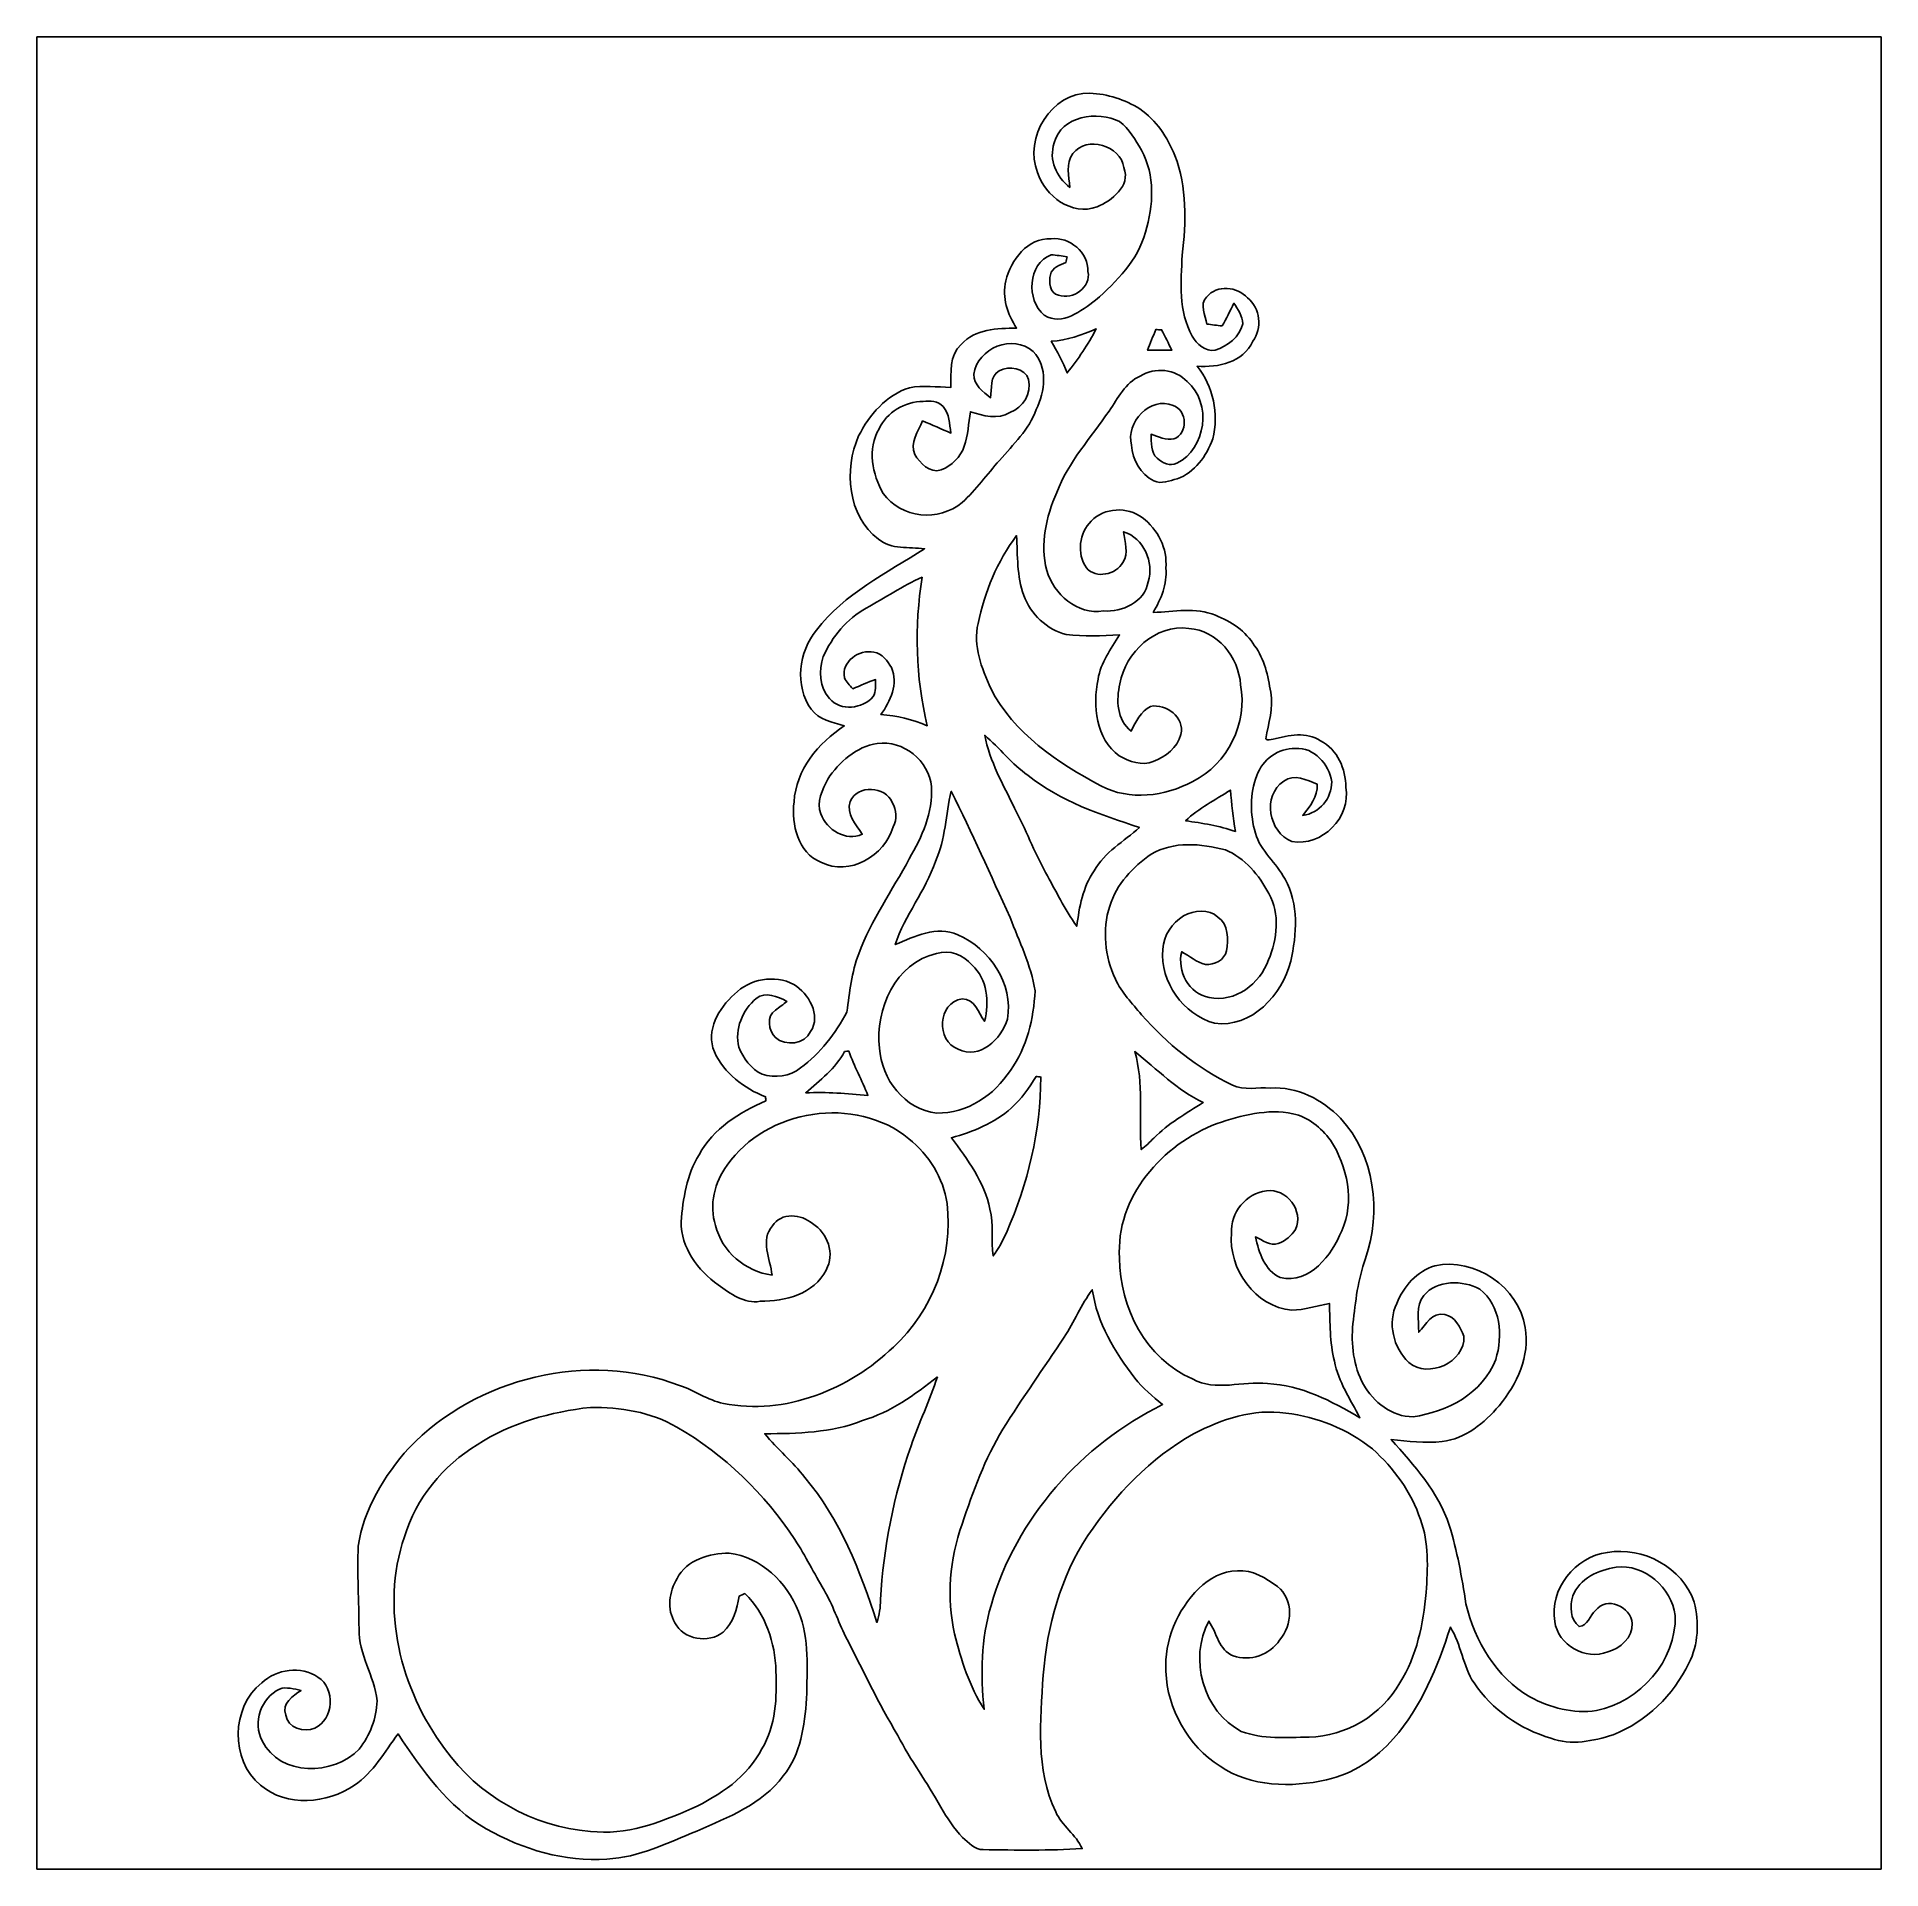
# Model space of a CAD drawing. Header units: centimetres. Extents: x -16.8 to 16.8, y -16.7 to 16.7.
import ezdxf

# ---------------------------------------------------------------- set-up
doc = ezdxf.new("R2010")
doc.units = ezdxf.units.CM
doc.header["$MEASUREMENT"] = 0
doc.layers.add('Layer 1', color=7, linetype='Continuous')

msp = doc.modelspace()

# ---------------------------------------------------------------- linework, layer by layer
at = {"layer": 'Layer 1', "color": 7}
for points, knots in [([(-16.77458, 16.66875), (-16.77458, 16.66875), (16.77458, 16.66875), (16.77458, 16.66875), (16.77458, 16.66875), (16.77458, 16.66875), (16.77458, -16.66875), (16.77458, -16.66875), (16.77458, -16.66875), (16.77458, -16.66875), (-16.77458, -16.66875), (-16.77458, -16.66875), (-16.77458, -16.66875), (-16.77458, -16.66875), (-16.77458, 16.66875), (-16.77458, 16.66875), (-16.77458, 16.66875), (-16.77458, 16.66875), (-16.77458, 16.66875), (-16.77458, 16.66875)], [0, 0, 0, 0, 0.16666667, 0.16666667, 0.16666667, 0.16666667, 0.33333333, 0.33333333, 0.33333333, 0.33333333, 0.5, 0.5, 0.5, 0.5, 0.66666667, 0.66666667, 0.66666667, 0.66666667, 1, 1, 1, 1]), ([(1.43016, 14.20036), (1.56669, 13.76327), (2.04893, 13.41332), (2.51178, 13.57383), (2.51178, 13.57383), (2.77954, 13.69377), (3.12491, 13.94813), (3.00108, 14.29032), (3.00108, 14.29032), (2.94005, 14.6939), (2.32304, 14.8777), (2.07116, 14.54432), (2.07116, 14.54432), (1.93111, 14.36829), (2.00695, 14.13087), (2.01542, 13.92837), (2.01542, 13.92837), (1.77447, 14.12275), (1.62454, 14.42685), (1.7332, 14.74082), (1.7332, 14.74082), (1.85138, 15.23365), (2.53048, 15.32925), (2.92065, 15.12676), (2.92065, 15.12676), (3.10127, 15.00082), (3.20534, 14.79127), (3.31823, 14.60817), (3.31823, 14.60817), (3.57152, 14.1538), (3.53624, 13.59923), (3.39266, 13.11451), (3.39266, 13.11451), (3.25155, 12.60404), (2.86949, 12.21387), (2.48073, 11.87662), (2.48073, 11.87662), (2.22568, 11.68365), (1.88383, 11.40354), (1.55046, 11.60321), (1.55046, 11.60321), (1.21814, 11.88191), (1.24813, 12.53984), (1.67816, 12.70459), (1.67816, 12.70459), (1.77271, 12.69612), (1.87184, 12.68271), (1.96638, 12.66613), (1.96638, 12.66613), (1.96109, 12.64109), (1.9498, 12.59099), (1.94416, 12.5663), (1.94416, 12.5663), (1.83444, 12.51726), (1.69474, 12.47387), (1.66264, 12.34158), (1.66264, 12.34158), (1.62983, 12.21317), (1.651, 12.00185), (1.81151, 11.96799), (1.81151, 11.96799), (2.07222, 11.87732), (2.40559, 12.11298), (2.34668, 12.39908), (2.34668, 12.39908), (2.35444, 12.74022), (2.01401, 13.03937), (1.67534, 12.99351), (1.67534, 12.99351), (1.24636, 13.01891), (0.94192, 12.60757), (0.85231, 12.2301), (0.85231, 12.2301), (0.77717, 11.92389), (0.88477, 11.62403), (1.04704, 11.37003), (1.04704, 11.37003), (0.69391, 11.36262), (0.29316, 11.36191), (0.04128, 11.07123), (0.04128, 11.07123), (-0.18521, 10.87191), (-0.14111, 10.55899), (-0.15028, 10.28806), (-0.15028, 10.28806), (-0.3997, 10.30041), (-0.65334, 10.32863), (-0.90064, 10.28524), (-0.90064, 10.28524), (-1.32327, 10.15436), (-1.62983, 9.78888), (-1.82633, 9.40788), (-1.82633, 9.40788), (-2.09338, 8.79863), (-2.032, 7.95232), (-1.46403, 7.53181), (-1.46403, 7.53181), (-1.2319, 7.33213), (-0.90876, 7.39352), (-0.62724, 7.35436), (-0.62724, 7.35436), (-1.31551, 6.91268), (-2.08774, 6.54121), (-2.59256, 5.87446), (-2.59256, 5.87446), (-2.92206, 5.47934), (-2.99156, 4.86339), (-2.68887, 4.43583), (-2.68887, 4.43583), (-2.54811, 4.24462), (-2.29905, 4.19841), (-2.08668, 4.13209), (-2.08668, 4.13209), (-2.55976, 3.82023), (-2.96651, 3.33516), (-3.00038, 2.74884), (-3.00038, 2.74884), (-3.05118, 2.33927), (-2.9337, 1.82704), (-2.51178, 1.65171), (-2.51178, 1.65171), (-1.98967, 1.38677), (-1.3522, 1.76918), (-1.19698, 2.29694), (-1.19698, 2.29694), (-1.12501, 2.43381), (-1.13453, 2.60562), (-1.2132, 2.7365), (-1.2132, 2.7365), (-1.33773, 3.042), (-1.84714, 3.06423), (-1.98191, 2.75837), (-1.98191, 2.75837), (-2.05317, 2.52836), (-1.87501, 2.33856), (-1.76001, 2.16112), (-1.76001, 2.16112), (-2.06516, 2.02777), (-2.40489, 2.23626), (-2.51425, 2.53294), (-2.51425, 2.53294), (-2.59962, 2.74779), (-2.47897, 2.97356), (-2.38831, 3.16477), (-2.38831, 3.16477), (-2.18264, 3.47557), (-1.86655, 3.75567), (-1.48661, 3.81106), (-1.48661, 3.81106), (-1.01283, 3.87985), (-0.54539, 3.49814), (-0.50165, 3.02754), (-0.50165, 3.02754), (-0.4699, 2.55799), (-0.67381, 2.11138), (-0.90417, 1.71415), (-0.90417, 1.71415), (-1.21638, 1.14159), (-1.59314, 0.60078), (-1.82421, -0.0127), (-1.82421, -0.0127), (-1.95404, -0.35278), (-1.98861, -0.71649), (-2.03906, -1.0735), (-2.03906, -1.0735), (-2.24614, -1.46226), (-2.52448, -1.82633), (-2.88043, -2.09162), (-2.88043, -2.09162), (-3.07375, -2.25072), (-3.34857, -2.27401), (-3.58246, -2.20733), (-3.58246, -2.20733), (-3.78213, -2.10855), (-3.92571, -1.91523), (-4.00685, -1.71203), (-4.00685, -1.71203), (-4.08623, -1.39312), (-3.93876, -1.02941), (-3.68759, -0.82726), (-3.68759, -0.82726), (-3.51684, -0.68968), (-3.29883, -0.79728), (-3.12984, -0.87948), (-3.12984, -0.87948), (-3.19687, -0.93592), (-3.26919, -0.98531), (-3.33763, -1.04034), (-3.33763, -1.04034), (-3.50414, -1.14794), (-3.46957, -1.41358), (-3.33939, -1.53988), (-3.33939, -1.53988), (-3.15172, -1.69686), (-2.80846, -1.66511), (-2.69981, -1.42804), (-2.69981, -1.42804), (-2.50119, -1.12748), (-2.73967, -0.73836), (-3.00602, -0.57221), (-3.00602, -0.57221), (-3.34998, -0.3877), (-3.81388, -0.46919), (-4.08481, -0.74859), (-4.08481, -0.74859), (-4.37198, -1.00542), (-4.60904, -1.4037), (-4.45064, -1.79881), (-4.45064, -1.79881), (-4.27778, -2.18863), (-3.90948, -2.46415), (-3.51966, -2.61549), (-3.51966, -2.61549), (-3.51825, -2.63419), (-3.51543, -2.67123), (-3.51402, -2.68993), (-3.51402, -2.68993), (-3.99556, -2.90054), (-4.47216, -3.1937), (-4.72793, -3.67101), (-4.72793, -3.67101), (-4.95476, -4.03613), (-5.02109, -4.4704), (-5.05531, -4.89126), (-5.05531, -4.89126), (-5.05707, -5.36257), (-4.75086, -5.77391), (-4.38256, -6.03956), (-4.38256, -6.03956), (-4.15784, -6.19619), (-3.9116, -6.39022), (-3.61562, -6.33695), (-3.61562, -6.33695), (-3.16618, -6.34118), (-2.63454, -6.20289), (-2.41688, -5.76792), (-2.41688, -5.76792), (-2.25108, -5.48146), (-2.39078, -5.08882), (-2.66559, -4.92407), (-2.66559, -4.92407), (-2.8642, -4.74945), (-3.24062, -4.71311), (-3.39372, -4.96605), (-3.39372, -4.96605), (-3.6195, -5.22146), (-3.43253, -5.57001), (-3.40078, -5.85999), (-3.40078, -5.85999), (-3.88232, -5.79861), (-4.31553, -5.43278), (-4.42807, -4.95723), (-4.42807, -4.95723), (-4.55048, -4.58541), (-4.44782, -4.16913), (-4.21816, -3.86186), (-4.21816, -3.86186), (-3.50308, -2.83351), (-1.88524, -2.58198), (-0.90981, -3.37961), (-0.90981, -3.37961), (-0.55104, -3.67524), (-0.28258, -4.09046), (-0.21696, -4.55648), (-0.21696, -4.55648), (-0.0956, -5.51744), (-0.48401, -6.51404), (-1.19098, -7.16986), (-1.19098, -7.16986), (-2.00025, -7.9442), (-3.16089, -8.41657), (-4.28625, -8.19679), (-4.28625, -8.19679), (-4.57059, -8.13576), (-4.80942, -7.95761), (-5.08388, -7.86871), (-5.08388, -7.86871), (-6.75746, -7.23547), (-8.77323, -7.72089), (-10.00795, -9.00677), (-10.00795, -9.00677), (-10.45528, -9.51054), (-10.82887, -10.11555), (-10.93047, -10.79218), (-10.93047, -10.79218), (-10.94493, -11.29312), (-10.91988, -11.79442), (-10.91353, -12.29572), (-10.91353, -12.29572), (-10.92764, -12.76033), (-10.63202, -13.15402), (-10.58545, -13.60629), (-10.58545, -13.60629), (-10.59427, -13.92414), (-10.71633, -14.23776), (-10.91248, -14.48717), (-10.91248, -14.48717), (-11.37391, -14.97259), (-12.3571, -14.98776), (-12.67425, -14.33336), (-12.67425, -14.33336), (-12.85769, -14.00634), (-12.69436, -13.54984), (-12.36028, -13.39215), (-12.36028, -13.39215), (-12.23328, -13.34629), (-12.09534, -13.3925), (-11.96799, -13.41614), (-11.96799, -13.41614), (-12.11298, -13.52127), (-12.33311, -13.64509), (-12.24527, -13.86699), (-12.24527, -13.86699), (-12.22446, -14.09841), (-11.90943, -14.19225), (-11.71822, -14.10511), (-11.71822, -14.10511), (-11.37567, -13.94566), (-11.33616, -13.37769), (-11.66142, -13.17872), (-11.66142, -13.17872), (-11.97081, -12.96282), (-12.41496, -13.02985), (-12.68483, -13.27891), (-12.68483, -13.27891), (-13.24187, -13.72658), (-13.26233, -14.68085), (-12.706, -15.13911), (-12.706, -15.13911), (-12.2301, -15.54762), (-11.49244, -15.48306), (-10.99891, -15.14157), (-10.99891, -15.14157), (-10.64966, -14.91015), (-10.45104, -14.53409), (-10.20445, -14.20918), (-10.20445, -14.20918), (-9.77053, -14.86394), (-9.29605, -15.53845), (-8.59931, -15.93709), (-8.59931, -15.93709), (-7.93397, -16.30786), (-7.17197, -16.54387), (-6.40362, -16.48636), (-6.40362, -16.48636), (-5.82295, -16.45779), (-5.29696, -16.18897), (-4.76744, -15.97625), (-4.76744, -15.97625), (-4.19876, -15.72436), (-3.57928, -15.49224), (-3.19687, -14.97224), (-3.19687, -14.97224), (-2.87549, -14.57678), (-2.81129, -14.05467), (-2.77213, -13.56466), (-2.77213, -13.56466), (-2.76825, -13.03584), (-2.71392, -12.48234), (-2.92206, -11.98174), (-2.92206, -11.98174), (-3.13055, -11.45046), (-3.59939, -10.99432), (-4.18112, -10.91882), (-4.18112, -10.91882), (-4.53214, -10.9153), (-4.95794, -11.043), (-5.12868, -11.37991), (-5.12868, -11.37991), (-5.27015, -11.61909), (-5.32024, -11.94188), (-5.16643, -12.18741), (-5.16643, -12.18741), (-5.01368, -12.49609), (-4.55189, -12.56594), (-4.29295, -12.35781), (-4.29295, -12.35781), (-4.10669, -12.18812), (-4.04213, -11.93835), (-3.99803, -11.70129), (-3.99803, -11.70129), (-3.96346, -11.68576), (-3.92853, -11.67059), (-3.89361, -11.65578), (-3.89361, -11.65578), (-3.51402, -12.02161), (-3.34645, -12.55183), (-3.32952, -13.06936), (-3.32952, -13.06936), (-3.31117, -13.54702), (-3.32916, -14.05855), (-3.58634, -14.478), (-3.58634, -14.478), (-3.84739, -14.99447), (-4.3494, -15.32678), (-4.85775, -15.56808), (-4.85775, -15.56808), (-5.43807, -15.82067), (-6.06002, -16.0595), (-6.70489, -15.98189), (-6.70489, -15.98189), (-7.75582, -15.90463), (-8.74959, -15.32961), (-9.35919, -14.47412), (-9.35919, -14.47412), (-10.16529, -13.39321), (-10.52901, -11.92424), (-10.0898, -10.62214), (-10.0898, -10.62214), (-9.87213, -9.92646), (-9.39024, -9.32004), (-8.76371, -8.94786), (-8.76371, -8.94786), (-8.15234, -8.54463), (-7.42668, -8.35025), (-6.70595, -8.26664), (-6.70595, -8.26664), (-6.16585, -8.261), (-5.60564, -8.34954), (-5.13398, -8.62789), (-5.13398, -8.62789), (-4.26156, -9.11895), (-3.53977, -9.84603), (-2.98379, -10.67329), (-2.98379, -10.67329), (-2.79435, -10.97139), (-2.63349, -11.28642), (-2.45569, -11.59157), (-2.45569, -11.59157), (-2.29623, -11.85898), (-2.20239, -12.15778), (-2.06234, -12.43471), (-2.06234, -12.43471), (-1.75542, -13.04008), (-1.46085, -13.65215), (-1.11443, -14.23635), (-1.11443, -14.23635), (-0.883, -14.6879), (-0.57468, -15.0936), (-0.33196, -15.5388), (-0.33196, -15.5388), (-0.2159, -15.73424), (-0.09102, -15.92615), (0.06315, -16.09478), (0.06315, -16.09478), (0.17145, -16.18615), (0.28293, -16.31703), (0.43921, -16.31421), (0.43921, -16.31421), (1.03928, -16.32409), (1.64112, -16.33326), (2.24084, -16.29551), (2.24084, -16.29551), (2.12901, -16.04186), (1.87396, -15.8817), (1.7586, -15.62911), (1.7586, -15.62911), (1.39559, -14.8523), (1.47532, -13.96965), (1.53176, -13.14097), (1.53176, -13.14097), (1.6002, -12.24633), (1.84573, -11.35309), (2.34632, -10.60097), (2.34632, -10.60097), (2.83951, -9.8552), (3.48298, -9.19127), (4.26508, -8.74748), (4.26508, -8.74748), (4.77767, -8.48007), (5.36011, -8.28675), (5.94501, -8.37142), (5.94501, -8.37142), (6.51898, -8.43456), (7.06896, -8.66704), (7.52193, -9.02335), (7.52193, -9.02335), (7.90822, -9.37295), (8.23207, -9.80722), (8.39399, -10.30711), (8.39399, -10.30711), (8.55416, -10.72938), (8.52629, -11.19329), (8.49877, -11.63567), (8.49877, -11.63567), (8.44232, -12.20364), (8.33191, -12.79066), (8.0204, -13.27926), (8.0204, -13.27926), (7.69302, -13.86769), (7.03721, -14.2494), (6.36729, -14.26774), (6.36729, -14.26774), (5.95806, -14.2688), (5.52485, -14.31325), (5.13539, -14.16226), (5.13539, -14.16226), (4.44006, -13.80384), (4.17618, -12.83864), (4.54484, -12.15637), (4.54484, -12.15637), (4.69265, -12.36839), (4.72475, -12.68377), (4.98969, -12.79031), (4.98969, -12.79031), (5.28955, -12.89403), (5.65961, -12.77303), (5.83212, -12.50103), (5.83212, -12.50103), (6.06566, -12.23081), (6.09459, -11.76196), (5.79367, -11.52878), (5.79367, -11.52878), (5.582, -11.37532), (5.33964, -11.2141), (5.06342, -11.24091), (5.06342, -11.24091), (4.79848, -11.24444), (4.54977, -11.37885), (4.36386, -11.56088), (4.36386, -11.56088), (3.97051, -11.95317), (3.72992, -12.5095), (3.76308, -13.06901), (3.76308, -13.06901), (3.78883, -13.75798), (4.16595, -14.42367), (4.74804, -14.79479), (4.74804, -14.79479), (5.30931, -15.1765), (6.04202, -15.18779), (6.68479, -15.04386), (6.68479, -15.04386), (7.16209, -14.94226), (7.58507, -14.65298), (7.9061, -14.29244), (7.9061, -14.29244), (8.40987, -13.71071), (8.70867, -12.99104), (8.93868, -12.26608), (8.93868, -12.26608), (9.13624, -12.579), (9.1627, -12.96987), (9.36872, -13.28138), (9.36872, -13.28138), (9.69539, -13.76786), (10.20657, -14.11958), (10.76537, -14.2875), (10.76537, -14.2875), (11.13402, -14.42614), (11.53689, -14.33795), (11.89955, -14.22435), (11.89955, -14.22435), (12.50033, -13.98411), (12.99739, -13.50539), (13.2775, -12.92296), (13.2775, -12.92296), (13.44965, -12.58076), (13.46906, -12.17965), (13.37557, -11.81276), (13.37557, -11.81276), (13.15755, -11.18341), (12.446, -10.79182), (11.79442, -10.90754), (11.79442, -10.90754), (11.20916, -10.97774), (10.73644, -11.57852), (10.83663, -12.16448), (10.83663, -12.16448), (10.89836, -12.58817), (11.3979, -12.88521), (11.80042, -12.71552), (11.80042, -12.71552), (12.03043, -12.65661), (12.25726, -12.452), (12.24421, -12.19941), (12.24421, -12.19941), (12.23504, -11.89461), (11.77219, -11.69176), (11.58134, -11.96446), (11.58134, -11.96446), (11.47621, -12.04771), (11.43423, -12.24774), (11.28148, -12.25444), (11.28148, -12.25444), (11.11144, -12.12885), (11.11144, -11.88085), (11.16859, -11.69776), (11.16859, -11.69776), (11.28607, -11.38026), (11.63779, -11.22292), (11.95282, -11.17565), (11.95282, -11.17565), (12.46964, -11.11109), (12.96141, -11.55136), (13.02914, -12.05195), (13.02914, -12.05195), (13.05207, -12.87498), (12.38956, -13.62886), (11.59404, -13.78479), (11.59404, -13.78479), (11.17812, -13.84406), (10.74949, -13.73717), (10.38613, -13.53432), (10.38613, -13.53432), (9.76842, -13.17943), (9.38636, -12.51761), (9.22161, -11.84134), (9.22161, -11.84134), (9.14964, -11.3598), (9.06251, -10.87826), (8.91857, -10.41294), (8.91857, -10.41294), (8.71926, -9.80405), (8.28005, -9.3218), (7.8613, -8.85366), (7.8613, -8.85366), (8.16892, -8.88259), (8.47796, -8.92281), (8.78734, -8.88894), (8.78734, -8.88894), (9.20997, -8.83885), (9.55746, -8.54816), (9.82592, -8.23807), (9.82592, -8.23807), (10.14765, -7.84507), (10.39354, -7.33319), (10.29723, -6.81214), (10.29723, -6.81214), (10.1854, -6.07166), (9.38283, -5.53685), (8.65576, -5.69101), (8.65576, -5.69101), (8.33367, -5.79226), (8.08496, -6.06637), (7.96502, -6.37646), (7.96502, -6.37646), (7.78827, -6.72853), (7.90257, -7.1815), (8.18021, -7.44784), (8.18021, -7.44784), (8.53546, -7.75335), (9.20538, -7.44679), (9.18563, -6.97406), (9.18563, -6.97406), (9.12319, -6.8132), (9.02688, -6.61176), (8.83708, -6.58001), (8.83708, -6.58001), (8.60249, -6.52463), (8.49242, -6.76275), (8.36436, -6.89963), (8.36436, -6.89963), (8.36083, -6.67667), (8.30686, -6.42056), (8.45361, -6.23147), (8.45361, -6.23147), (8.69562, -5.94289), (9.1694, -5.94783), (9.47526, -6.11752), (9.47526, -6.11752), (9.85308, -6.41174), (9.89965, -6.9656), (9.76348, -7.39634), (9.76348, -7.39634), (9.52747, -8.00876), (8.88259, -8.35342), (8.261, -8.43703), (8.261, -8.43703), (7.87435, -8.44268), (7.54133, -8.16998), (7.35683, -7.84931), (7.35683, -7.84931), (7.17867, -7.51417), (7.12541, -7.11906), (7.16668, -6.74441), (7.16668, -6.74441), (7.21078, -6.34365), (7.25876, -5.93937), (7.39281, -5.55696), (7.39281, -5.55696), (7.69373, -4.71029), (7.55932, -3.68124), (6.94196, -3.00602), (6.94196, -3.00602), (6.61106, -2.667), (6.14751, -2.42429), (5.66244, -2.45745), (5.66244, -2.45745), (5.43595, -2.43981), (5.18795, -2.5079), (4.97452, -2.40453), (4.97452, -2.40453), (4.33987, -2.1022), (3.78213, -1.65171), (3.32176, -1.12289), (3.32176, -1.12289), (3.14784, -0.91863), (2.96086, -0.71826), (2.84409, -0.47413), (2.84409, -0.47413), (2.6543, -0.06209), (2.60068, 0.41769), (2.74179, 0.85443), (2.74179, 0.85443), (2.86632, 1.24742), (3.1563, 1.57268), (3.49673, 1.79599), (3.49673, 1.79599), (3.90208, 2.04082), (4.40655, 1.99002), (4.84505, 1.87748), (4.84505, 1.87748), (5.19853, 1.72614), (5.46312, 1.41781), (5.63386, 1.08021), (5.63386, 1.08021), (5.84835, 0.71473), (5.78732, 0.25047), (5.63069, -0.12629), (5.63069, -0.12629), (5.47829, -0.55739), (5.02179, -0.91228), (4.54942, -0.80786), (4.54942, -0.80786), (4.18289, -0.74295), (3.96099, -0.32949), (4.05165, 0.02328), (4.05165, 0.02328), (4.19559, -0.05292), (4.31976, -0.17639), (4.48416, -0.20638), (4.48416, -0.20638), (4.64502, -0.22437), (4.83164, -0.12841), (4.86622, 0.03951), (4.86622, 0.03951), (4.90291, 0.2473), (4.90502, 0.5207), (4.70923, 0.6537), (4.70923, 0.6537), (4.53954, 0.81033), (4.27567, 0.77788), (4.08587, 0.67698), (4.08587, 0.67698), (3.87809, 0.54363), (3.71687, 0.32067), (3.70981, 0.06703), (3.70981, 0.06703), (3.65372, -0.52776), (4.08093, -1.11407), (4.64714, -1.27917), (4.64714, -1.27917), (5.32624, -1.36878), (5.88186, -0.75988), (6.03497, -0.15028), (6.03497, -0.15028), (6.14574, 0.33973), (6.18172, 0.89253), (5.93055, 1.34549), (5.93055, 1.34549), (5.77603, 1.64042), (5.48146, 1.85208), (5.39115, 2.18122), (5.39115, 2.18122), (5.29802, 2.52095), (5.28108, 2.89772), (5.4169, 3.22792), (5.4169, 3.22792), (5.51815, 3.51508), (5.81166, 3.7338), (6.12069, 3.72004), (6.12069, 3.72004), (6.46148, 3.74756), (6.73347, 3.43359), (6.78039, 3.11714), (6.78039, 3.11714), (6.78392, 2.81658), (6.55743, 2.53788), (6.25369, 2.50437), (6.25369, 2.50437), (6.38951, 2.66771), (6.52286, 2.84127), (6.51792, 3.06952), (6.51792, 3.06952), (6.33095, 3.14995), (6.09635, 3.26672), (5.90656, 3.12491), (5.90656, 3.12491), (5.51392, 2.86385), (5.63139, 2.19428), (6.05578, 2.02777), (6.05578, 2.02777), (6.60471, 1.93075), (7.13493, 2.4698), (7.03792, 3.01519), (7.03792, 3.01519), (7.03545, 3.3468), (6.88834, 3.70487), (6.57613, 3.85833), (6.57613, 3.85833), (6.32072, 4.03507), (5.99546, 3.95993), (5.71394, 3.89184), (5.71394, 3.89184), (5.67055, 3.89043), (5.61058, 3.85339), (5.58059, 3.89961), (5.58059, 3.89961), (5.6321, 4.17759), (5.72135, 4.46052), (5.6709, 4.74521), (5.6709, 4.74521), (5.62081, 5.03908), (5.55872, 5.34599), (5.37845, 5.59082), (5.37845, 5.59082), (5.21758, 5.85329), (4.94947, 6.0385), (4.66407, 6.14398), (4.66407, 6.14398), (4.30742, 6.30273), (3.90913, 6.2043), (3.53307, 6.19689), (3.53307, 6.19689), (3.67206, 6.44313), (3.79448, 6.70877), (3.76132, 7.00264), (3.76132, 7.00264), (3.79977, 7.36036), (3.6135, 7.70961), (3.3341, 7.92162), (3.3341, 7.92162), (3.06246, 8.12412), (2.64336, 8.10824), (2.40594, 7.85989), (2.40594, 7.85989), (2.18299, 7.64434), (2.1403, 7.26581), (2.31669, 7.00899), (2.31669, 7.00899), (2.48991, 6.8005), (2.85821, 6.88446), (2.98203, 7.10777), (2.98203, 7.10777), (3.09386, 7.27675), (3.01061, 7.48065), (2.99544, 7.6648), (2.99544, 7.6648), (3.3595, 7.55086), (3.55283, 7.10918), (3.4417, 6.75428), (3.4417, 6.75428), (3.37785, 6.39022), (2.96827, 6.19513), (2.62784, 6.22335), (2.62784, 6.22335), (2.14736, 6.14997), (1.72614, 6.52604), (1.59597, 6.96207), (1.59597, 6.96207), (1.47602, 7.43832), (1.5815, 7.9375), (1.77835, 8.37706), (1.77835, 8.37706), (1.9872, 8.9348), (2.40206, 9.37542), (2.73015, 9.86155), (2.73015, 9.86155), (2.89489, 10.09191), (3.02154, 10.37555), (3.29671, 10.49655), (3.29671, 10.49655), (3.55953, 10.668), (3.93841, 10.62567), (4.15255, 10.39601), (4.15255, 10.39601), (4.60834, 10.00689), (4.49474, 9.17257), (3.96205, 8.91258), (3.96205, 8.91258), (3.8414, 8.8452), (3.69711, 8.91963), (3.60468, 9.00254), (3.60468, 9.00254), (3.48192, 9.1126), (3.50026, 9.28864), (3.49356, 9.43786), (3.49356, 9.43786), (3.62832, 9.39624), (3.7659, 9.32392), (3.91054, 9.3532), (3.91054, 9.3532), (4.16701, 9.45339), (4.16066, 9.87002), (3.89326, 9.96174), (3.89326, 9.96174), (3.47874, 10.1413), (3.02789, 9.64847), (3.13761, 9.2396), (3.13761, 9.2396), (3.15454, 8.97326), (3.30059, 8.70691), (3.54718, 8.58979), (3.54718, 8.58979), (3.683, 8.52346), (3.83187, 8.59719), (3.96734, 8.62789), (3.96734, 8.62789), (4.29154, 8.74007), (4.50215, 9.04311), (4.61539, 9.3539), (4.61539, 9.3539), (4.73534, 9.80863), (4.62527, 10.30958), (4.33246, 10.67682), (4.33246, 10.67682), (4.71699, 10.64895), (5.16572, 10.74385), (5.34564, 11.12979), (5.34564, 11.12979), (5.51815, 11.36615), (5.48146, 11.73339), (5.2511, 11.9186), (5.2511, 11.9186), (5.0606, 12.12462), (4.69512, 12.16695), (4.50462, 11.93482), (4.50462, 11.93482), (4.36492, 11.80465), (4.4898, 11.60004), (4.50885, 11.44341), (4.50885, 11.44341), (4.60093, 11.43141), (4.693, 11.41977), (4.78578, 11.40848), (4.78578, 11.40848), (4.86586, 11.54218), (4.93007, 11.684), (5.00098, 11.82264), (5.00098, 11.82264), (5.07718, 11.71116), (5.15408, 11.5891), (5.16043, 11.45046), (5.16043, 11.45046), (5.11175, 11.20704), (4.88386, 11.043), (4.66161, 10.96821), (4.66161, 10.96821), (4.48239, 10.93893), (4.32541, 11.08216), (4.23968, 11.22433), (4.23968, 11.22433), (3.99662, 11.67518), (4.02943, 12.20435), (4.06259, 12.69682), (4.06259, 12.69682), (4.12926, 13.30043), (4.15149, 13.93507), (3.92642, 14.5101), (3.92642, 14.5101), (3.7906, 14.83854), (3.59269, 15.15674), (3.29142, 15.35677), (3.29142, 15.35677), (3.01978, 15.52681), (2.70228, 15.63299), (2.3809, 15.64358), (2.3809, 15.64358), (1.68028, 15.66686), (1.17369, 14.82584), (1.43016, 14.20036)], [0, 0, 0, 0, 0.00409836, 0.00409836, 0.00409836, 0.00409836, 0.00819672, 0.00819672, 0.00819672, 0.00819672, 0.01229508, 0.01229508, 0.01229508, 0.01229508, 0.01639344, 0.01639344, 0.01639344, 0.01639344, 0.0204918, 0.0204918, 0.0204918, 0.0204918, 0.02459016, 0.02459016, 0.02459016, 0.02459016, 0.02868852, 0.02868852, 0.02868852, 0.02868852, 0.03278689, 0.03278689, 0.03278689, 0.03278689, 0.03688525, 0.03688525, 0.03688525, 0.03688525, 0.04098361, 0.04098361, 0.04098361, 0.04098361, 0.04508197, 0.04508197, 0.04508197, 0.04508197, 0.04918033, 0.04918033, 0.04918033, 0.04918033, 0.05327869, 0.05327869, 0.05327869, 0.05327869, 0.05737705, 0.05737705, 0.05737705, 0.05737705, 0.06147541, 0.06147541, 0.06147541, 0.06147541, 0.06557377, 0.06557377, 0.06557377, 0.06557377, 0.06967213, 0.06967213, 0.06967213, 0.06967213, 0.07377049, 0.07377049, 0.07377049, 0.07377049, 0.07786885, 0.07786885, 0.07786885, 0.07786885, 0.08196721, 0.08196721, 0.08196721, 0.08196721, 0.08606557, 0.08606557, 0.08606557, 0.08606557, 0.09016393, 0.09016393, 0.09016393, 0.09016393, 0.0942623, 0.0942623, 0.0942623, 0.0942623, 0.09836066, 0.09836066, 0.09836066, 0.09836066, 0.10245902, 0.10245902, 0.10245902, 0.10245902, 0.10655738, 0.10655738, 0.10655738, 0.10655738, 0.11065574, 0.11065574, 0.11065574, 0.11065574, 0.1147541, 0.1147541, 0.1147541, 0.1147541, 0.11885246, 0.11885246, 0.11885246, 0.11885246, 0.12295082, 0.12295082, 0.12295082, 0.12295082, 0.12704918, 0.12704918, 0.12704918, 0.12704918, 0.13114754, 0.13114754, 0.13114754, 0.13114754, 0.1352459, 0.1352459, 0.1352459, 0.1352459, 0.13934426, 0.13934426, 0.13934426, 0.13934426, 0.14344262, 0.14344262, 0.14344262, 0.14344262, 0.14754098, 0.14754098, 0.14754098, 0.14754098, 0.15163934, 0.15163934, 0.15163934, 0.15163934, 0.1557377, 0.1557377, 0.1557377, 0.1557377, 0.15983607, 0.15983607, 0.15983607, 0.15983607, 0.16393443, 0.16393443, 0.16393443, 0.16393443, 0.16803279, 0.16803279, 0.16803279, 0.16803279, 0.17213115, 0.17213115, 0.17213115, 0.17213115, 0.17622951, 0.17622951, 0.17622951, 0.17622951, 0.18032787, 0.18032787, 0.18032787, 0.18032787, 0.18442623, 0.18442623, 0.18442623, 0.18442623, 0.18852459, 0.18852459, 0.18852459, 0.18852459, 0.19262295, 0.19262295, 0.19262295, 0.19262295, 0.19672131, 0.19672131, 0.19672131, 0.19672131, 0.20081967, 0.20081967, 0.20081967, 0.20081967, 0.20491803, 0.20491803, 0.20491803, 0.20491803, 0.20901639, 0.20901639, 0.20901639, 0.20901639, 0.21311475, 0.21311475, 0.21311475, 0.21311475, 0.21721311, 0.21721311, 0.21721311, 0.21721311, 0.22131148, 0.22131148, 0.22131148, 0.22131148, 0.22540984, 0.22540984, 0.22540984, 0.22540984, 0.2295082, 0.2295082, 0.2295082, 0.2295082, 0.23360656, 0.23360656, 0.23360656, 0.23360656, 0.23770492, 0.23770492, 0.23770492, 0.23770492, 0.24180328, 0.24180328, 0.24180328, 0.24180328, 0.24590164, 0.24590164, 0.24590164, 0.24590164, 0.25, 0.25, 0.25, 0.25, 0.25409836, 0.25409836, 0.25409836, 0.25409836, 0.25819672, 0.25819672, 0.25819672, 0.25819672, 0.26229508, 0.26229508, 0.26229508, 0.26229508, 0.26639344, 0.26639344, 0.26639344, 0.26639344, 0.2704918, 0.2704918, 0.2704918, 0.2704918, 0.27459016, 0.27459016, 0.27459016, 0.27459016, 0.27868852, 0.27868852, 0.27868852, 0.27868852, 0.28278689, 0.28278689, 0.28278689, 0.28278689, 0.28688525, 0.28688525, 0.28688525, 0.28688525, 0.29098361, 0.29098361, 0.29098361, 0.29098361, 0.29508197, 0.29508197, 0.29508197, 0.29508197, 0.29918033, 0.29918033, 0.29918033, 0.29918033, 0.30327869, 0.30327869, 0.30327869, 0.30327869, 0.30737705, 0.30737705, 0.30737705, 0.30737705, 0.31147541, 0.31147541, 0.31147541, 0.31147541, 0.31557377, 0.31557377, 0.31557377, 0.31557377, 0.31967213, 0.31967213, 0.31967213, 0.31967213, 0.32377049, 0.32377049, 0.32377049, 0.32377049, 0.32786885, 0.32786885, 0.32786885, 0.32786885, 0.33196721, 0.33196721, 0.33196721, 0.33196721, 0.33606557, 0.33606557, 0.33606557, 0.33606557, 0.34016393, 0.34016393, 0.34016393, 0.34016393, 0.3442623, 0.3442623, 0.3442623, 0.3442623, 0.34836066, 0.34836066, 0.34836066, 0.34836066, 0.35245902, 0.35245902, 0.35245902, 0.35245902, 0.35655738, 0.35655738, 0.35655738, 0.35655738, 0.36065574, 0.36065574, 0.36065574, 0.36065574, 0.3647541, 0.3647541, 0.3647541, 0.3647541, 0.36885246, 0.36885246, 0.36885246, 0.36885246, 0.37295082, 0.37295082, 0.37295082, 0.37295082, 0.37704918, 0.37704918, 0.37704918, 0.37704918, 0.38114754, 0.38114754, 0.38114754, 0.38114754, 0.3852459, 0.3852459, 0.3852459, 0.3852459, 0.38934426, 0.38934426, 0.38934426, 0.38934426, 0.39344262, 0.39344262, 0.39344262, 0.39344262, 0.39754098, 0.39754098, 0.39754098, 0.39754098, 0.40163934, 0.40163934, 0.40163934, 0.40163934, 0.4057377, 0.4057377, 0.4057377, 0.4057377, 0.40983607, 0.40983607, 0.40983607, 0.40983607, 0.41393443, 0.41393443, 0.41393443, 0.41393443, 0.41803279, 0.41803279, 0.41803279, 0.41803279, 0.42213115, 0.42213115, 0.42213115, 0.42213115, 0.42622951, 0.42622951, 0.42622951, 0.42622951, 0.43032787, 0.43032787, 0.43032787, 0.43032787, 0.43442623, 0.43442623, 0.43442623, 0.43442623, 0.43852459, 0.43852459, 0.43852459, 0.43852459, 0.44262295, 0.44262295, 0.44262295, 0.44262295, 0.44672131, 0.44672131, 0.44672131, 0.44672131, 0.45081967, 0.45081967, 0.45081967, 0.45081967, 0.45491803, 0.45491803, 0.45491803, 0.45491803, 0.45901639, 0.45901639, 0.45901639, 0.45901639, 0.46311475, 0.46311475, 0.46311475, 0.46311475, 0.46721311, 0.46721311, 0.46721311, 0.46721311, 0.47131148, 0.47131148, 0.47131148, 0.47131148, 0.47540984, 0.47540984, 0.47540984, 0.47540984, 0.4795082, 0.4795082, 0.4795082, 0.4795082, 0.48360656, 0.48360656, 0.48360656, 0.48360656, 0.48770492, 0.48770492, 0.48770492, 0.48770492, 0.49180328, 0.49180328, 0.49180328, 0.49180328, 0.49590164, 0.49590164, 0.49590164, 0.49590164, 0.5, 0.5, 0.5, 0.5, 0.50409836, 0.50409836, 0.50409836, 0.50409836, 0.50819672, 0.50819672, 0.50819672, 0.50819672, 0.51229508, 0.51229508, 0.51229508, 0.51229508, 0.51639344, 0.51639344, 0.51639344, 0.51639344, 0.5204918, 0.5204918, 0.5204918, 0.5204918, 0.52459016, 0.52459016, 0.52459016, 0.52459016, 0.52868852, 0.52868852, 0.52868852, 0.52868852, 0.53278689, 0.53278689, 0.53278689, 0.53278689, 0.53688525, 0.53688525, 0.53688525, 0.53688525, 0.54098361, 0.54098361, 0.54098361, 0.54098361, 0.54508197, 0.54508197, 0.54508197, 0.54508197, 0.54918033, 0.54918033, 0.54918033, 0.54918033, 0.55327869, 0.55327869, 0.55327869, 0.55327869, 0.55737705, 0.55737705, 0.55737705, 0.55737705, 0.56147541, 0.56147541, 0.56147541, 0.56147541, 0.56557377, 0.56557377, 0.56557377, 0.56557377, 0.56967213, 0.56967213, 0.56967213, 0.56967213, 0.57377049, 0.57377049, 0.57377049, 0.57377049, 0.57786885, 0.57786885, 0.57786885, 0.57786885, 0.58196721, 0.58196721, 0.58196721, 0.58196721, 0.58606557, 0.58606557, 0.58606557, 0.58606557, 0.59016393, 0.59016393, 0.59016393, 0.59016393, 0.5942623, 0.5942623, 0.5942623, 0.5942623, 0.59836066, 0.59836066, 0.59836066, 0.59836066, 0.60245902, 0.60245902, 0.60245902, 0.60245902, 0.60655738, 0.60655738, 0.60655738, 0.60655738, 0.61065574, 0.61065574, 0.61065574, 0.61065574, 0.6147541, 0.6147541, 0.6147541, 0.6147541, 0.61885246, 0.61885246, 0.61885246, 0.61885246, 0.62295082, 0.62295082, 0.62295082, 0.62295082, 0.62704918, 0.62704918, 0.62704918, 0.62704918, 0.63114754, 0.63114754, 0.63114754, 0.63114754, 0.6352459, 0.6352459, 0.6352459, 0.6352459, 0.63934426, 0.63934426, 0.63934426, 0.63934426, 0.64344262, 0.64344262, 0.64344262, 0.64344262, 0.64754098, 0.64754098, 0.64754098, 0.64754098, 0.65163934, 0.65163934, 0.65163934, 0.65163934, 0.6557377, 0.6557377, 0.6557377, 0.6557377, 0.65983607, 0.65983607, 0.65983607, 0.65983607, 0.66393443, 0.66393443, 0.66393443, 0.66393443, 0.66803279, 0.66803279, 0.66803279, 0.66803279, 0.67213115, 0.67213115, 0.67213115, 0.67213115, 0.67622951, 0.67622951, 0.67622951, 0.67622951, 0.68032787, 0.68032787, 0.68032787, 0.68032787, 0.68442623, 0.68442623, 0.68442623, 0.68442623, 0.68852459, 0.68852459, 0.68852459, 0.68852459, 0.69262295, 0.69262295, 0.69262295, 0.69262295, 0.69672131, 0.69672131, 0.69672131, 0.69672131, 0.70081967, 0.70081967, 0.70081967, 0.70081967, 0.70491803, 0.70491803, 0.70491803, 0.70491803, 0.70901639, 0.70901639, 0.70901639, 0.70901639, 0.71311475, 0.71311475, 0.71311475, 0.71311475, 0.71721311, 0.71721311, 0.71721311, 0.71721311, 0.72131148, 0.72131148, 0.72131148, 0.72131148, 0.72540984, 0.72540984, 0.72540984, 0.72540984, 0.7295082, 0.7295082, 0.7295082, 0.7295082, 0.73360656, 0.73360656, 0.73360656, 0.73360656, 0.73770492, 0.73770492, 0.73770492, 0.73770492, 0.74180328, 0.74180328, 0.74180328, 0.74180328, 0.74590164, 0.74590164, 0.74590164, 0.74590164, 0.75, 0.75, 0.75, 0.75, 0.75409836, 0.75409836, 0.75409836, 0.75409836, 0.75819672, 0.75819672, 0.75819672, 0.75819672, 0.76229508, 0.76229508, 0.76229508, 0.76229508, 0.76639344, 0.76639344, 0.76639344, 0.76639344, 0.7704918, 0.7704918, 0.7704918, 0.7704918, 0.77459016, 0.77459016, 0.77459016, 0.77459016, 0.77868852, 0.77868852, 0.77868852, 0.77868852, 0.78278689, 0.78278689, 0.78278689, 0.78278689, 0.78688525, 0.78688525, 0.78688525, 0.78688525, 0.79098361, 0.79098361, 0.79098361, 0.79098361, 0.79508197, 0.79508197, 0.79508197, 0.79508197, 0.79918033, 0.79918033, 0.79918033, 0.79918033, 0.80327869, 0.80327869, 0.80327869, 0.80327869, 0.80737705, 0.80737705, 0.80737705, 0.80737705, 0.81147541, 0.81147541, 0.81147541, 0.81147541, 0.81557377, 0.81557377, 0.81557377, 0.81557377, 0.81967213, 0.81967213, 0.81967213, 0.81967213, 0.82377049, 0.82377049, 0.82377049, 0.82377049, 0.82786885, 0.82786885, 0.82786885, 0.82786885, 0.83196721, 0.83196721, 0.83196721, 0.83196721, 0.83606557, 0.83606557, 0.83606557, 0.83606557, 0.84016393, 0.84016393, 0.84016393, 0.84016393, 0.8442623, 0.8442623, 0.8442623, 0.8442623, 0.84836066, 0.84836066, 0.84836066, 0.84836066, 0.85245902, 0.85245902, 0.85245902, 0.85245902, 0.85655738, 0.85655738, 0.85655738, 0.85655738, 0.86065574, 0.86065574, 0.86065574, 0.86065574, 0.8647541, 0.8647541, 0.8647541, 0.8647541, 0.86885246, 0.86885246, 0.86885246, 0.86885246, 0.87295082, 0.87295082, 0.87295082, 0.87295082, 0.87704918, 0.87704918, 0.87704918, 0.87704918, 0.88114754, 0.88114754, 0.88114754, 0.88114754, 0.8852459, 0.8852459, 0.8852459, 0.8852459, 0.88934426, 0.88934426, 0.88934426, 0.88934426, 0.89344262, 0.89344262, 0.89344262, 0.89344262, 0.89754098, 0.89754098, 0.89754098, 0.89754098, 0.90163934, 0.90163934, 0.90163934, 0.90163934, 0.9057377, 0.9057377, 0.9057377, 0.9057377, 0.90983607, 0.90983607, 0.90983607, 0.90983607, 0.91393443, 0.91393443, 0.91393443, 0.91393443, 0.91803279, 0.91803279, 0.91803279, 0.91803279, 0.92213115, 0.92213115, 0.92213115, 0.92213115, 0.92622951, 0.92622951, 0.92622951, 0.92622951, 0.93032787, 0.93032787, 0.93032787, 0.93032787, 0.93442623, 0.93442623, 0.93442623, 0.93442623, 0.93852459, 0.93852459, 0.93852459, 0.93852459, 0.94262295, 0.94262295, 0.94262295, 0.94262295, 0.94672131, 0.94672131, 0.94672131, 0.94672131, 0.95081967, 0.95081967, 0.95081967, 0.95081967, 0.95491803, 0.95491803, 0.95491803, 0.95491803, 0.95901639, 0.95901639, 0.95901639, 0.95901639, 0.96311475, 0.96311475, 0.96311475, 0.96311475, 0.96721311, 0.96721311, 0.96721311, 0.96721311, 0.97131148, 0.97131148, 0.97131148, 0.97131148, 0.97540984, 0.97540984, 0.97540984, 0.97540984, 0.9795082, 0.9795082, 0.9795082, 0.9795082, 0.98360656, 0.98360656, 0.98360656, 0.98360656, 0.98770492, 0.98770492, 0.98770492, 0.98770492, 0.99180328, 0.99180328, 0.99180328, 0.99180328, 1, 1, 1, 1]), ([(0.26987, 10.53077), (0.33761, 11.00878), (0.98072, 11.26913), (1.35043, 10.94564), (1.35043, 10.94564), (1.61819, 10.66271), (1.57021, 10.21186), (1.40441, 9.8873), (1.40441, 9.8873), (1.27282, 9.52253), (0.9846, 9.25195), (0.73942, 8.96338), (0.73942, 8.96338), (0.50941, 8.71044), (0.31009, 8.42892), (0.05821, 8.19714), (0.05821, 8.19714), (-0.35983, 7.84507), (-1.0601, 7.90187), (-1.37654, 8.36189), (-1.37654, 8.36189), (-1.57903, 8.70691), (-1.66899, 9.1754), (-1.45521, 9.53488), (-1.45521, 9.53488), (-1.31269, 9.83862), (-0.98496, 10.03794), (-0.65088, 10.03406), (-0.65088, 10.03406), (-0.52776, 10.05593), (-0.37536, 10.04394), (-0.28822, 9.94198), (-0.28822, 9.94198), (-0.16969, 9.81075), (-0.17815, 9.62413), (-0.14605, 9.46009), (-0.14605, 9.46009), (-0.31962, 9.531), (-0.48895, 9.61355), (-0.66358, 9.68022), (-0.66358, 9.68022), (-0.74295, 9.49925), (-0.89359, 9.27841), (-0.80645, 9.07168), (-0.80645, 9.07168), (-0.70238, 8.91646), (-0.53975, 8.72067), (-0.32385, 8.79016), (-0.32385, 8.79016), (-0.13547, 8.86848), (0.03175, 9.02264), (0.09701, 9.21949), (0.09701, 9.21949), (0.16686, 9.42199), (0.17145, 9.63859), (0.20849, 9.84814), (0.20849, 9.84814), (0.43815, 9.77512), (0.70626, 9.69821), (0.92745, 9.83368), (0.92745, 9.83368), (1.16769, 9.9254), (1.3275, 10.18081), (1.26471, 10.43658), (1.26471, 10.43658), (1.20227, 10.65107), (0.90664, 10.68599), (0.73131, 10.59392), (0.73131, 10.59392), (0.55739, 10.50149), (0.59831, 10.26089), (0.57397, 10.1025), (0.57397, 10.1025), (0.43886, 10.21397), (0.26353, 10.33462), (0.26987, 10.53077)], [0, 0, 0, 0, 0.05, 0.05, 0.05, 0.05, 0.1, 0.1, 0.1, 0.1, 0.15, 0.15, 0.15, 0.15, 0.2, 0.2, 0.2, 0.2, 0.25, 0.25, 0.25, 0.25, 0.3, 0.3, 0.3, 0.3, 0.35, 0.35, 0.35, 0.35, 0.4, 0.4, 0.4, 0.4, 0.45, 0.45, 0.45, 0.45, 0.5, 0.5, 0.5, 0.5, 0.55, 0.55, 0.55, 0.55, 0.6, 0.6, 0.6, 0.6, 0.65, 0.65, 0.65, 0.65, 0.7, 0.7, 0.7, 0.7, 0.75, 0.75, 0.75, 0.75, 0.8, 0.8, 0.8, 0.8, 0.85, 0.85, 0.85, 0.85, 0.9, 0.9, 0.9, 0.9, 1, 1, 1, 1]), ([(1.67781, 11.13049), (1.96638, 11.14601), (2.23414, 11.24338), (2.49626, 11.35486), (2.49626, 11.35486), (2.34491, 11.07334), (2.16888, 10.80453), (1.9685, 10.55546), (1.9685, 10.55546), (1.89512, 10.75866), (1.78223, 10.94281), (1.67781, 11.13049)], [0, 0, 0, 0, 0.25, 0.25, 0.25, 0.25, 0.5, 0.5, 0.5, 0.5, 1, 1, 1, 1]), ([(3.57999, 11.34251), (3.60609, 11.34181), (3.65795, 11.34075), (3.68406, 11.34004), (3.68406, 11.34004), (3.74721, 11.21657), (3.81, 11.0931), (3.87279, 10.96857), (3.87279, 10.96857), (3.72498, 10.97174), (3.57752, 10.97139), (3.43006, 10.96751), (3.43006, 10.96751), (3.47874, 11.09274), (3.52884, 11.21798), (3.57999, 11.34251)], [0, 0, 0, 0, 0.2, 0.2, 0.2, 0.2, 0.4, 0.4, 0.4, 0.4, 0.6, 0.6, 0.6, 0.6, 1, 1, 1, 1]), ([(0.34643, 5.99652), (0.47025, 6.56731), (0.69074, 7.12823), (1.04881, 7.59354), (1.04881, 7.59354), (1.06574, 7.22947), (1.05269, 6.85588), (1.17651, 6.50663), (1.17651, 6.50663), (1.30387, 6.16691), (1.59561, 5.88186), (1.95157, 5.79473), (1.95157, 5.79473), (2.27295, 5.75345), (2.59891, 5.77356), (2.92171, 5.78697), (2.92171, 5.78697), (2.76331, 5.53332), (2.57598, 5.28567), (2.53048, 4.98122), (2.53048, 4.98122), (2.42958, 4.49897), (2.48955, 3.89996), (2.91536, 3.58563), (2.91536, 3.58563), (3.09951, 3.48756), (3.32987, 3.39654), (3.53413, 3.48439), (3.53413, 3.48439), (3.75779, 3.57258), (3.97122, 3.73204), (4.03578, 3.97581), (4.03578, 3.97581), (4.1081, 4.28978), (3.77119, 4.5399), (3.48544, 4.48804), (3.48544, 4.48804), (3.308, 4.39702), (3.21592, 4.20934), (3.13196, 4.0386), (3.13196, 4.0386), (2.86808, 4.2291), (2.85926, 4.61081), (2.92629, 4.89973), (2.92629, 4.89973), (3.0293, 5.47476), (3.57258, 5.98311), (4.17936, 5.90691), (4.17936, 5.90691), (4.699, 5.87093), (5.08988, 5.38268), (5.12198, 4.88139), (5.12198, 4.88139), (5.25427, 4.18959), (4.88738, 3.42971), (4.25097, 3.12279), (4.25097, 3.12279), (3.74791, 2.84656), (3.10127, 2.76472), (2.58269, 3.04271), (2.58269, 3.04271), (1.79176, 3.4604), (0.99483, 3.99486), (0.57785, 4.8133), (0.57785, 4.8133), (0.40958, 5.17843), (0.25294, 5.59012), (0.34643, 5.99652)], [0, 0, 0, 0, 0.05555556, 0.05555556, 0.05555556, 0.05555556, 0.11111111, 0.11111111, 0.11111111, 0.11111111, 0.16666667, 0.16666667, 0.16666667, 0.16666667, 0.22222222, 0.22222222, 0.22222222, 0.22222222, 0.27777778, 0.27777778, 0.27777778, 0.27777778, 0.33333333, 0.33333333, 0.33333333, 0.33333333, 0.38888889, 0.38888889, 0.38888889, 0.38888889, 0.44444444, 0.44444444, 0.44444444, 0.44444444, 0.5, 0.5, 0.5, 0.5, 0.55555556, 0.55555556, 0.55555556, 0.55555556, 0.61111111, 0.61111111, 0.61111111, 0.61111111, 0.66666667, 0.66666667, 0.66666667, 0.66666667, 0.72222222, 0.72222222, 0.72222222, 0.72222222, 0.77777778, 0.77777778, 0.77777778, 0.77777778, 0.83333333, 0.83333333, 0.83333333, 0.83333333, 0.88888889, 0.88888889, 0.88888889, 0.88888889, 1, 1, 1, 1]), ([(-1.68698, 6.27274), (-1.34902, 6.46077), (-1.02517, 6.67879), (-0.67134, 6.83719), (-0.67134, 6.83719), (-0.81209, 5.94007), (-0.79199, 5.01968), (-0.57644, 4.13597), (-0.57644, 4.13597), (-0.84455, 4.25027), (-1.12924, 4.32012), (-1.42064, 4.33846), (-1.42064, 4.33846), (-1.25024, 4.57518), (-1.0989, 4.90291), (-1.22908, 5.19183), (-1.22908, 5.19183), (-1.30069, 5.31354), (-1.39665, 5.45465), (-1.54905, 5.47123), (-1.54905, 5.47123), (-1.81434, 5.53791), (-2.14771, 5.29731), (-2.08386, 5.00733), (-2.08386, 5.00733), (-2.0514, 4.92901), (-1.98826, 4.8701), (-1.93216, 4.80801), (-1.93216, 4.80801), (-1.79423, 4.86481), (-1.65947, 4.92936), (-1.5173, 4.97558), (-1.5173, 4.97558), (-1.518, 4.87186), (-1.5046, 4.75756), (-1.56034, 4.66407), (-1.56034, 4.66407), (-1.75048, 4.44747), (-2.15794, 4.38714), (-2.35303, 4.63162), (-2.35303, 4.63162), (-2.54847, 4.82812), (-2.54988, 5.14491), (-2.46803, 5.39362), (-2.46803, 5.39362), (-2.30787, 5.75839), (-2.0387, 6.07907), (-1.68698, 6.27274)], [0, 0, 0, 0, 0.07692308, 0.07692308, 0.07692308, 0.07692308, 0.15384615, 0.15384615, 0.15384615, 0.15384615, 0.23076923, 0.23076923, 0.23076923, 0.23076923, 0.30769231, 0.30769231, 0.30769231, 0.30769231, 0.38461538, 0.38461538, 0.38461538, 0.38461538, 0.46153846, 0.46153846, 0.46153846, 0.46153846, 0.53846154, 0.53846154, 0.53846154, 0.53846154, 0.61538462, 0.61538462, 0.61538462, 0.61538462, 0.69230769, 0.69230769, 0.69230769, 0.69230769, 0.76923077, 0.76923077, 0.76923077, 0.76923077, 0.84615385, 0.84615385, 0.84615385, 0.84615385, 1, 1, 1, 1]), ([(0.46849, 3.96064), (0.74507, 3.73345), (0.95356, 3.43182), (1.25589, 3.2325), (1.25589, 3.2325), (1.84644, 2.75943), (2.57387, 2.51742), (3.28224, 2.28282), (3.28224, 2.28282), (2.99896, 2.02988), (2.65007, 1.8348), (2.45604, 1.49648), (2.45604, 1.49648), (2.2539, 1.19698), (2.18863, 0.83749), (2.14242, 0.48648), (2.14242, 0.48648), (1.92193, 0.79375), (1.75789, 1.13665), (1.5748, 1.4665), (1.5748, 1.4665), (1.36278, 1.84432), (1.21673, 2.2539), (1.01071, 2.63454), (1.01071, 2.63454), (0.80327, 3.06423), (0.5588, 3.48686), (0.46849, 3.96064)], [0, 0, 0, 0, 0.125, 0.125, 0.125, 0.125, 0.25, 0.25, 0.25, 0.25, 0.375, 0.375, 0.375, 0.375, 0.5, 0.5, 0.5, 0.5, 0.625, 0.625, 0.625, 0.625, 0.75, 0.75, 0.75, 0.75, 1, 1, 1, 1]), ([(-0.14076, 2.94252), (0.23601, 2.18863), (0.57856, 1.4157), (0.92816, 0.6477), (0.92816, 0.6477), (1.09573, 0.20849), (1.30704, -0.22084), (1.38501, -0.68756), (1.38501, -0.68756), (1.35855, -1.19451), (1.23543, -1.71626), (0.93592, -2.13501), (0.93592, -2.13501), (0.64629, -2.5848), (0.14358, -2.92418), (-0.40534, -2.91148), (-0.40534, -2.91148), (-0.99025, -2.8508), (-1.41041, -2.29411), (-1.44568, -1.73037), (-1.44568, -1.73037), (-1.52964, -1.02694), (-1.15394, -0.17674), (-0.41134, -0.00953), (-0.41134, -0.00953), (-0.1711, 0.0695), (0.07832, -0.03704), (0.23848, -0.21978), (0.23848, -0.21978), (0.5147, -0.47449), (0.55809, -0.89464), (0.4632, -1.24319), (0.4632, -1.24319), (0.35489, -1.08761), (0.28963, -0.82797), (0.05609, -0.83538), (0.05609, -0.83538), (-0.39053, -0.89817), (-0.42298, -1.60338), (-0.01799, -1.74731), (-0.01799, -1.74731), (0.37641, -1.95404), (0.77364, -1.56175), (0.88159, -1.20156), (0.88159, -1.20156), (0.99801, -0.56268), (0.55527, 0.08819), (-0.02223, 0.33055), (-0.02223, 0.33055), (-0.41063, 0.50624), (-0.80645, 0.30127), (-1.16029, 0.15169), (-1.16029, 0.15169), (-0.98672, 0.69039), (-0.60643, 1.12959), (-0.43039, 1.66723), (-0.43039, 1.66723), (-0.24201, 2.06939), (-0.24659, 2.51919), (-0.14076, 2.94252)], [0, 0, 0, 0, 0.0625, 0.0625, 0.0625, 0.0625, 0.125, 0.125, 0.125, 0.125, 0.1875, 0.1875, 0.1875, 0.1875, 0.25, 0.25, 0.25, 0.25, 0.3125, 0.3125, 0.3125, 0.3125, 0.375, 0.375, 0.375, 0.375, 0.4375, 0.4375, 0.4375, 0.4375, 0.5, 0.5, 0.5, 0.5, 0.5625, 0.5625, 0.5625, 0.5625, 0.625, 0.625, 0.625, 0.625, 0.6875, 0.6875, 0.6875, 0.6875, 0.75, 0.75, 0.75, 0.75, 0.8125, 0.8125, 0.8125, 0.8125, 0.875, 0.875, 0.875, 0.875, 1, 1, 1, 1]), ([(4.1208, 2.40594), (4.3621, 2.63278), (4.66125, 2.78448), (4.93748, 2.96369), (4.93748, 2.96369), (4.95759, 2.71251), (4.99216, 2.46309), (5.02708, 2.21368), (5.02708, 2.21368), (4.73287, 2.31211), (4.42666, 2.36255), (4.1208, 2.40594)], [0, 0, 0, 0, 0.25, 0.25, 0.25, 0.25, 0.5, 0.5, 0.5, 0.5, 1, 1, 1, 1]), ([(-2.08139, -1.79317), (-2.06234, -1.79105), (-2.02424, -1.78647), (-2.00519, -1.784), (-2.00519, -1.784), (-1.90571, -2.05987), (-1.7653, -2.3181), (-1.65594, -2.59009), (-1.65594, -2.59009), (-2.03271, -2.55905), (-2.41018, -2.52554), (-2.78836, -2.54423), (-2.78836, -2.54423), (-2.53294, -2.31281), (-2.24614, -2.10538), (-2.08139, -1.79317)], [0, 0, 0, 0, 0.2, 0.2, 0.2, 0.2, 0.4, 0.4, 0.4, 0.4, 0.6, 0.6, 0.6, 0.6, 1, 1, 1, 1]), ([(3.19793, -1.79493), (3.60292, -2.11596), (3.9684, -2.49555), (4.44288, -2.71851), (4.44288, -2.71851), (4.13279, -2.91818), (3.80612, -3.10409), (3.54401, -3.36762), (3.54401, -3.36762), (3.47098, -3.44064), (3.39619, -3.51261), (3.31505, -3.57681), (3.31505, -3.57681), (3.27166, -2.9845), (3.36762, -2.37208), (3.19793, -1.79493)], [0, 0, 0, 0, 0.2, 0.2, 0.2, 0.2, 0.4, 0.4, 0.4, 0.4, 0.6, 0.6, 0.6, 0.6, 1, 1, 1, 1]), ([(1.40511, -2.24437), (1.42628, -2.24755), (1.46861, -2.25354), (1.48978, -2.25637), (1.48978, -2.25637), (1.48061, -3.2318), (1.25977, -4.20264), (0.86113, -5.09199), (0.86113, -5.09199), (0.7941, -5.23875), (0.71861, -5.38233), (0.62301, -5.51286), (0.62301, -5.51286), (0.58208, -5.22993), (0.63394, -4.94065), (0.56198, -4.66125), (0.56198, -4.66125), (0.4639, -4.16736), (0.15699, -3.75673), (-0.13829, -3.36197), (-0.13829, -3.36197), (0.25259, -3.25014), (0.64594, -3.09739), (0.95179, -2.82152), (0.95179, -2.82152), (1.13312, -2.65501), (1.27706, -2.45322), (1.40511, -2.24437)], [0, 0, 0, 0, 0.125, 0.125, 0.125, 0.125, 0.25, 0.25, 0.25, 0.25, 0.375, 0.375, 0.375, 0.375, 0.5, 0.5, 0.5, 0.5, 0.625, 0.625, 0.625, 0.625, 0.75, 0.75, 0.75, 0.75, 1, 1, 1, 1]), ([(4.69512, -3.10339), (5.13327, -2.95839), (5.61058, -2.8261), (6.07342, -2.92347), (6.07342, -2.92347), (6.35635, -2.97886), (6.58107, -3.18558), (6.75711, -3.40289), (6.75711, -3.40289), (7.06473, -3.88373), (7.20654, -4.51979), (6.96172, -5.05707), (6.96172, -5.05707), (6.77721, -5.49592), (6.39233, -6.02156), (5.84271, -5.90726), (5.84271, -5.90726), (5.55766, -5.77321), (5.45782, -5.45006), (5.39256, -5.16572), (5.39256, -5.16572), (5.52344, -5.22076), (5.6582, -5.34176), (5.80884, -5.28426), (5.80884, -5.28426), (5.93619, -5.23699), (6.04979, -5.14315), (6.12281, -5.02885), (6.12281, -5.02885), (6.27909, -4.69477), (5.95524, -4.27143), (5.59188, -4.32788), (5.59188, -4.32788), (5.22217, -4.35998), (4.93571, -4.73428), (4.95582, -5.09729), (4.95582, -5.09729), (4.89938, -5.74604), (5.38656, -6.43961), (6.05472, -6.49923), (6.05472, -6.49923), (6.2865, -6.4964), (6.51051, -6.41844), (6.73735, -6.3754), (6.73735, -6.3754), (6.75146, -6.72606), (6.74017, -7.08272), (6.82978, -7.42562), (6.82978, -7.42562), (6.89927, -7.80168), (7.12082, -8.12236), (7.29192, -8.45714), (7.29192, -8.45714), (6.77616, -8.14952), (6.22441, -7.86236), (5.61093, -7.83449), (5.61093, -7.83449), (5.16184, -7.77804), (4.6669, -7.98865), (4.24886, -7.74735), (4.24886, -7.74735), (3.39161, -7.38681), (2.92911, -6.45125), (2.92029, -5.55449), (2.92029, -5.55449), (2.8448, -4.44571), (3.69958, -3.47521), (4.69512, -3.10339)], [0, 0, 0, 0, 0.05555556, 0.05555556, 0.05555556, 0.05555556, 0.11111111, 0.11111111, 0.11111111, 0.11111111, 0.16666667, 0.16666667, 0.16666667, 0.16666667, 0.22222222, 0.22222222, 0.22222222, 0.22222222, 0.27777778, 0.27777778, 0.27777778, 0.27777778, 0.33333333, 0.33333333, 0.33333333, 0.33333333, 0.38888889, 0.38888889, 0.38888889, 0.38888889, 0.44444444, 0.44444444, 0.44444444, 0.44444444, 0.5, 0.5, 0.5, 0.5, 0.55555556, 0.55555556, 0.55555556, 0.55555556, 0.61111111, 0.61111111, 0.61111111, 0.61111111, 0.66666667, 0.66666667, 0.66666667, 0.66666667, 0.72222222, 0.72222222, 0.72222222, 0.72222222, 0.77777778, 0.77777778, 0.77777778, 0.77777778, 0.83333333, 0.83333333, 0.83333333, 0.83333333, 0.88888889, 0.88888889, 0.88888889, 0.88888889, 1, 1, 1, 1]), ([(1.91241, -6.99241), (2.09762, -6.71301), (2.22321, -6.39657), (2.42464, -6.12775), (2.42464, -6.12775), (2.51248, -6.72994), (2.83386, -7.26299), (3.19969, -7.73606), (3.19969, -7.73606), (3.34469, -7.91916), (3.52566, -8.06838), (3.70452, -8.21725), (3.70452, -8.21725), (2.22814, -8.94503), (1.03858, -10.27959), (0.58279, -11.87132), (0.58279, -11.87132), (0.40323, -12.48339), (0.38594, -13.13004), (0.45861, -13.76045), (0.45861, -13.76045), (0.18979, -13.34558), (0.03881, -12.86475), (-0.07902, -12.38814), (-0.07902, -12.38814), (-0.23319, -11.72669), (-0.16898, -11.02783), (0.05503, -10.39036), (0.05503, -10.39036), (0.2607, -9.7984), (0.46673, -9.19939), (0.79939, -8.66457), (0.79939, -8.66457), (1.15358, -8.09625), (1.54234, -7.55015), (1.91241, -6.99241)], [0, 0, 0, 0, 0.1, 0.1, 0.1, 0.1, 0.2, 0.2, 0.2, 0.2, 0.3, 0.3, 0.3, 0.3, 0.4, 0.4, 0.4, 0.4, 0.5, 0.5, 0.5, 0.5, 0.6, 0.6, 0.6, 0.6, 0.7, 0.7, 0.7, 0.7, 0.8, 0.8, 0.8, 0.8, 1, 1, 1, 1]), ([(-0.39335, -7.71137), (-0.52846, -8.13964), (-0.72813, -8.54322), (-0.87313, -8.96761), (-0.87313, -8.96761), (-1.18286, -9.86931), (-1.38077, -10.81229), (-1.42593, -11.76549), (-1.42593, -11.76549), (-1.4291, -11.90484), (-1.44851, -12.0456), (-1.49225, -12.17895), (-1.49225, -12.17895), (-1.79423, -11.24268), (-2.16218, -10.30323), (-2.80494, -9.54299), (-2.80494, -9.54299), (-3.02648, -9.25795), (-3.30271, -9.02335), (-3.53519, -8.74854), (-3.53519, -8.74854), (-2.93723, -8.74254), (-2.32198, -8.7316), (-1.75719, -8.509), (-1.75719, -8.509), (-1.24566, -8.35342), (-0.80574, -8.04228), (-0.39335, -7.71137)], [0, 0, 0, 0, 0.125, 0.125, 0.125, 0.125, 0.25, 0.25, 0.25, 0.25, 0.375, 0.375, 0.375, 0.375, 0.5, 0.5, 0.5, 0.5, 0.625, 0.625, 0.625, 0.625, 0.75, 0.75, 0.75, 0.75, 1, 1, 1, 1])]:
    msp.add_open_spline(points, degree=3, knots=knots, dxfattribs=at)
at = {"layer": 'Layer 1', "color": 250}
for points, knots in [([(1.43016, 14.20036), (1.17369, 14.82584), (1.68028, 15.66686), (2.3809, 15.64358), (2.3809, 15.64358), (2.70228, 15.63299), (3.01978, 15.52681), (3.29142, 15.35677), (3.29142, 15.35677), (3.59269, 15.15674), (3.7906, 14.83854), (3.92642, 14.5101), (3.92642, 14.5101), (4.15149, 13.93507), (4.12926, 13.30043), (4.06259, 12.69682), (4.06259, 12.69682), (4.02943, 12.20435), (3.99662, 11.67518), (4.23968, 11.22433), (4.23968, 11.22433), (4.32541, 11.08216), (4.48239, 10.93893), (4.66161, 10.96821), (4.66161, 10.96821), (4.88386, 11.043), (5.11175, 11.20704), (5.16043, 11.45046), (5.16043, 11.45046), (5.15408, 11.5891), (5.07718, 11.71116), (5.00098, 11.82264), (5.00098, 11.82264), (4.93007, 11.684), (4.86586, 11.54218), (4.78578, 11.40848), (4.78578, 11.40848), (4.693, 11.41977), (4.60093, 11.43141), (4.50885, 11.44341), (4.50885, 11.44341), (4.4898, 11.60004), (4.36492, 11.80465), (4.50462, 11.93482), (4.50462, 11.93482), (4.69512, 12.16695), (5.0606, 12.12462), (5.2511, 11.9186), (5.2511, 11.9186), (5.48146, 11.73339), (5.51815, 11.36615), (5.34564, 11.12979), (5.34564, 11.12979), (5.16572, 10.74385), (4.71699, 10.64895), (4.33246, 10.67682), (4.33246, 10.67682), (4.62527, 10.30958), (4.73534, 9.80863), (4.61539, 9.3539), (4.61539, 9.3539), (4.50215, 9.04311), (4.29154, 8.74007), (3.96734, 8.62789), (3.96734, 8.62789), (3.83187, 8.59719), (3.683, 8.52346), (3.54718, 8.58979), (3.54718, 8.58979), (3.30059, 8.70691), (3.15454, 8.97326), (3.13761, 9.2396), (3.13761, 9.2396), (3.02789, 9.64847), (3.47874, 10.1413), (3.89326, 9.96174), (3.89326, 9.96174), (4.16066, 9.87002), (4.16701, 9.45339), (3.91054, 9.3532), (3.91054, 9.3532), (3.7659, 9.32392), (3.62832, 9.39624), (3.49356, 9.43786), (3.49356, 9.43786), (3.50026, 9.28864), (3.48192, 9.1126), (3.60468, 9.00254), (3.60468, 9.00254), (3.69711, 8.91963), (3.8414, 8.8452), (3.96205, 8.91258), (3.96205, 8.91258), (4.49474, 9.17257), (4.60834, 10.00689), (4.15255, 10.39601), (4.15255, 10.39601), (3.93841, 10.62567), (3.55953, 10.668), (3.29671, 10.49655), (3.29671, 10.49655), (3.02154, 10.37555), (2.89489, 10.09191), (2.73015, 9.86155), (2.73015, 9.86155), (2.40206, 9.37542), (1.9872, 8.9348), (1.77835, 8.37706), (1.77835, 8.37706), (1.5815, 7.9375), (1.47602, 7.43832), (1.59597, 6.96207), (1.59597, 6.96207), (1.72614, 6.52604), (2.14736, 6.14997), (2.62784, 6.22335), (2.62784, 6.22335), (2.96827, 6.19513), (3.37785, 6.39022), (3.4417, 6.75428), (3.4417, 6.75428), (3.55283, 7.10918), (3.3595, 7.55086), (2.99544, 7.6648), (2.99544, 7.6648), (3.01061, 7.48065), (3.09386, 7.27675), (2.98203, 7.10777), (2.98203, 7.10777), (2.85821, 6.88446), (2.48991, 6.8005), (2.31669, 7.00899), (2.31669, 7.00899), (2.1403, 7.26581), (2.18299, 7.64434), (2.40594, 7.85989), (2.40594, 7.85989), (2.64336, 8.10824), (3.06246, 8.12412), (3.3341, 7.92162), (3.3341, 7.92162), (3.6135, 7.70961), (3.79977, 7.36036), (3.76132, 7.00264), (3.76132, 7.00264), (3.79448, 6.70877), (3.67206, 6.44313), (3.53307, 6.19689), (3.53307, 6.19689), (3.90913, 6.2043), (4.30742, 6.30273), (4.66407, 6.14398), (4.66407, 6.14398), (4.94947, 6.0385), (5.21758, 5.85329), (5.37845, 5.59082), (5.37845, 5.59082), (5.55872, 5.34599), (5.62081, 5.03908), (5.6709, 4.74521), (5.6709, 4.74521), (5.72135, 4.46052), (5.6321, 4.17759), (5.58059, 3.89961), (5.58059, 3.89961), (5.61058, 3.85339), (5.67055, 3.89043), (5.71394, 3.89184), (5.71394, 3.89184), (5.99546, 3.95993), (6.32072, 4.03507), (6.57613, 3.85833), (6.57613, 3.85833), (6.88834, 3.70487), (7.03545, 3.3468), (7.03792, 3.01519), (7.03792, 3.01519), (7.13493, 2.4698), (6.60471, 1.93075), (6.05578, 2.02777), (6.05578, 2.02777), (5.63139, 2.19428), (5.51392, 2.86385), (5.90656, 3.12491), (5.90656, 3.12491), (6.09635, 3.26672), (6.33095, 3.14995), (6.51792, 3.06952), (6.51792, 3.06952), (6.52286, 2.84127), (6.38951, 2.66771), (6.25369, 2.50437), (6.25369, 2.50437), (6.55743, 2.53788), (6.78392, 2.81658), (6.78039, 3.11714), (6.78039, 3.11714), (6.73347, 3.43359), (6.46148, 3.74756), (6.12069, 3.72004), (6.12069, 3.72004), (5.81166, 3.7338), (5.51815, 3.51508), (5.4169, 3.22792), (5.4169, 3.22792), (5.28108, 2.89772), (5.29802, 2.52095), (5.39115, 2.18122), (5.39115, 2.18122), (5.48146, 1.85208), (5.77603, 1.64042), (5.93055, 1.34549), (5.93055, 1.34549), (6.18172, 0.89253), (6.14574, 0.33973), (6.03497, -0.15028), (6.03497, -0.15028), (5.88186, -0.75988), (5.32624, -1.36878), (4.64714, -1.27917), (4.64714, -1.27917), (4.08093, -1.11407), (3.65372, -0.52776), (3.70981, 0.06703), (3.70981, 0.06703), (3.71687, 0.32067), (3.87809, 0.54363), (4.08587, 0.67698), (4.08587, 0.67698), (4.27567, 0.77788), (4.53954, 0.81033), (4.70923, 0.6537), (4.70923, 0.6537), (4.90502, 0.5207), (4.90291, 0.2473), (4.86622, 0.03951), (4.86622, 0.03951), (4.83164, -0.12841), (4.64502, -0.22437), (4.48416, -0.20638), (4.48416, -0.20638), (4.31976, -0.17639), (4.19559, -0.05292), (4.05165, 0.02328), (4.05165, 0.02328), (3.96099, -0.32949), (4.18289, -0.74295), (4.54942, -0.80786), (4.54942, -0.80786), (5.02179, -0.91228), (5.47829, -0.55739), (5.63069, -0.12629), (5.63069, -0.12629), (5.78732, 0.25047), (5.84835, 0.71473), (5.63386, 1.08021), (5.63386, 1.08021), (5.46312, 1.41781), (5.19853, 1.72614), (4.84505, 1.87748), (4.84505, 1.87748), (4.40655, 1.99002), (3.90208, 2.04082), (3.49673, 1.79599), (3.49673, 1.79599), (3.1563, 1.57268), (2.86632, 1.24742), (2.74179, 0.85443), (2.74179, 0.85443), (2.60068, 0.41769), (2.6543, -0.06209), (2.84409, -0.47413), (2.84409, -0.47413), (2.96086, -0.71826), (3.14784, -0.91863), (3.32176, -1.12289), (3.32176, -1.12289), (3.78213, -1.65171), (4.33987, -2.1022), (4.97452, -2.40453), (4.97452, -2.40453), (5.18795, -2.5079), (5.43595, -2.43981), (5.66244, -2.45745), (5.66244, -2.45745), (6.14751, -2.42429), (6.61106, -2.667), (6.94196, -3.00602), (6.94196, -3.00602), (7.55932, -3.68124), (7.69373, -4.71029), (7.39281, -5.55696), (7.39281, -5.55696), (7.25876, -5.93937), (7.21078, -6.34365), (7.16668, -6.74441), (7.16668, -6.74441), (7.12541, -7.11906), (7.17867, -7.51417), (7.35683, -7.84931), (7.35683, -7.84931), (7.54133, -8.16998), (7.87435, -8.44268), (8.261, -8.43703), (8.261, -8.43703), (8.88259, -8.35342), (9.52747, -8.00876), (9.76348, -7.39634), (9.76348, -7.39634), (9.89965, -6.9656), (9.85308, -6.41174), (9.47526, -6.11752), (9.47526, -6.11752), (9.1694, -5.94783), (8.69562, -5.94289), (8.45361, -6.23147), (8.45361, -6.23147), (8.30686, -6.42056), (8.36083, -6.67667), (8.36436, -6.89963), (8.36436, -6.89963), (8.49242, -6.76275), (8.60249, -6.52463), (8.83708, -6.58001), (8.83708, -6.58001), (9.02688, -6.61176), (9.12319, -6.8132), (9.18563, -6.97406), (9.18563, -6.97406), (9.20538, -7.44679), (8.53546, -7.75335), (8.18021, -7.44784), (8.18021, -7.44784), (7.90257, -7.1815), (7.78827, -6.72853), (7.96502, -6.37646), (7.96502, -6.37646), (8.08496, -6.06637), (8.33367, -5.79226), (8.65576, -5.69101), (8.65576, -5.69101), (9.38283, -5.53685), (10.1854, -6.07166), (10.29723, -6.81214), (10.29723, -6.81214), (10.39354, -7.33319), (10.14765, -7.84507), (9.82592, -8.23807), (9.82592, -8.23807), (9.55746, -8.54816), (9.20997, -8.83885), (8.78734, -8.88894), (8.78734, -8.88894), (8.47796, -8.92281), (8.16892, -8.88259), (7.8613, -8.85366), (7.8613, -8.85366), (8.28005, -9.3218), (8.71926, -9.80405), (8.91857, -10.41294), (8.91857, -10.41294), (9.06251, -10.87826), (9.14964, -11.3598), (9.22161, -11.84134), (9.22161, -11.84134), (9.38636, -12.51761), (9.76842, -13.17943), (10.38613, -13.53432), (10.38613, -13.53432), (10.74949, -13.73717), (11.17812, -13.84406), (11.59404, -13.78479), (11.59404, -13.78479), (12.38956, -13.62886), (13.05207, -12.87498), (13.02914, -12.05195), (13.02914, -12.05195), (12.96141, -11.55136), (12.46964, -11.11109), (11.95282, -11.17565), (11.95282, -11.17565), (11.63779, -11.22292), (11.28607, -11.38026), (11.16859, -11.69776), (11.16859, -11.69776), (11.11144, -11.88085), (11.11144, -12.12885), (11.28148, -12.25444), (11.28148, -12.25444), (11.43423, -12.24774), (11.47621, -12.04771), (11.58134, -11.96446), (11.58134, -11.96446), (11.77219, -11.69176), (12.23504, -11.89461), (12.24421, -12.19941), (12.24421, -12.19941), (12.25726, -12.452), (12.03043, -12.65661), (11.80042, -12.71552), (11.80042, -12.71552), (11.3979, -12.88521), (10.89836, -12.58817), (10.83663, -12.16448), (10.83663, -12.16448), (10.73644, -11.57852), (11.20916, -10.97774), (11.79442, -10.90754), (11.79442, -10.90754), (12.446, -10.79182), (13.15755, -11.18341), (13.37557, -11.81276), (13.37557, -11.81276), (13.46906, -12.17965), (13.44965, -12.58076), (13.2775, -12.92296), (13.2775, -12.92296), (12.99739, -13.50539), (12.50033, -13.98411), (11.89955, -14.22435), (11.89955, -14.22435), (11.53689, -14.33795), (11.13402, -14.42614), (10.76537, -14.2875), (10.76537, -14.2875), (10.20657, -14.11958), (9.69539, -13.76786), (9.36872, -13.28138), (9.36872, -13.28138), (9.1627, -12.96987), (9.13624, -12.579), (8.93868, -12.26608), (8.93868, -12.26608), (8.70867, -12.99104), (8.40987, -13.71071), (7.9061, -14.29244), (7.9061, -14.29244), (7.58507, -14.65298), (7.16209, -14.94226), (6.68479, -15.04386), (6.68479, -15.04386), (6.04202, -15.18779), (5.30931, -15.1765), (4.74804, -14.79479), (4.74804, -14.79479), (4.16595, -14.42367), (3.78883, -13.75798), (3.76308, -13.06901), (3.76308, -13.06901), (3.72992, -12.5095), (3.97051, -11.95317), (4.36386, -11.56088), (4.36386, -11.56088), (4.54977, -11.37885), (4.79848, -11.24444), (5.06342, -11.24091), (5.06342, -11.24091), (5.33964, -11.2141), (5.582, -11.37532), (5.79367, -11.52878), (5.79367, -11.52878), (6.09459, -11.76196), (6.06566, -12.23081), (5.83212, -12.50103), (5.83212, -12.50103), (5.65961, -12.77303), (5.28955, -12.89403), (4.98969, -12.79031), (4.98969, -12.79031), (4.72475, -12.68377), (4.69265, -12.36839), (4.54484, -12.15637), (4.54484, -12.15637), (4.17618, -12.83864), (4.44006, -13.80384), (5.13539, -14.16226), (5.13539, -14.16226), (5.52485, -14.31325), (5.95806, -14.2688), (6.36729, -14.26774), (6.36729, -14.26774), (7.03721, -14.2494), (7.69302, -13.86769), (8.0204, -13.27926), (8.0204, -13.27926), (8.33191, -12.79066), (8.44232, -12.20364), (8.49877, -11.63567), (8.49877, -11.63567), (8.52629, -11.19329), (8.55416, -10.72938), (8.39399, -10.30711), (8.39399, -10.30711), (8.23207, -9.80722), (7.90822, -9.37295), (7.52193, -9.02335), (7.52193, -9.02335), (7.06896, -8.66704), (6.51898, -8.43456), (5.94501, -8.37142), (5.94501, -8.37142), (5.36011, -8.28675), (4.77767, -8.48007), (4.26508, -8.74748), (4.26508, -8.74748), (3.48298, -9.19127), (2.83951, -9.8552), (2.34632, -10.60097), (2.34632, -10.60097), (1.84573, -11.35309), (1.6002, -12.24633), (1.53176, -13.14097), (1.53176, -13.14097), (1.47532, -13.96965), (1.39559, -14.8523), (1.7586, -15.62911), (1.7586, -15.62911), (1.87396, -15.8817), (2.12901, -16.04186), (2.24084, -16.29551), (2.24084, -16.29551), (1.64112, -16.33326), (1.03928, -16.32409), (0.43921, -16.31421), (0.43921, -16.31421), (0.28293, -16.31703), (0.17145, -16.18615), (0.06315, -16.09478), (0.06315, -16.09478), (-0.09102, -15.92615), (-0.2159, -15.73424), (-0.33196, -15.5388), (-0.33196, -15.5388), (-0.57468, -15.0936), (-0.883, -14.6879), (-1.11443, -14.23635), (-1.11443, -14.23635), (-1.46085, -13.65215), (-1.75542, -13.04008), (-2.06234, -12.43471), (-2.06234, -12.43471), (-2.20239, -12.15778), (-2.29623, -11.85898), (-2.45569, -11.59157), (-2.45569, -11.59157), (-2.63349, -11.28642), (-2.79435, -10.97139), (-2.98379, -10.67329), (-2.98379, -10.67329), (-3.53977, -9.84603), (-4.26156, -9.11895), (-5.13398, -8.62789), (-5.13398, -8.62789), (-5.60564, -8.34954), (-6.16585, -8.261), (-6.70595, -8.26664), (-6.70595, -8.26664), (-7.42668, -8.35025), (-8.15234, -8.54463), (-8.76371, -8.94786), (-8.76371, -8.94786), (-9.39024, -9.32004), (-9.87213, -9.92646), (-10.0898, -10.62214), (-10.0898, -10.62214), (-10.52901, -11.92424), (-10.16529, -13.39321), (-9.35919, -14.47412), (-9.35919, -14.47412), (-8.74959, -15.32961), (-7.75582, -15.90463), (-6.70489, -15.98189), (-6.70489, -15.98189), (-6.06002, -16.0595), (-5.43807, -15.82067), (-4.85775, -15.56808), (-4.85775, -15.56808), (-4.3494, -15.32678), (-3.84739, -14.99447), (-3.58634, -14.478), (-3.58634, -14.478), (-3.32916, -14.05855), (-3.31117, -13.54702), (-3.32952, -13.06936), (-3.32952, -13.06936), (-3.34645, -12.55183), (-3.51402, -12.02161), (-3.89361, -11.65578), (-3.89361, -11.65578), (-3.92853, -11.67059), (-3.96346, -11.68576), (-3.99803, -11.70129), (-3.99803, -11.70129), (-4.04213, -11.93835), (-4.10669, -12.18812), (-4.29295, -12.35781), (-4.29295, -12.35781), (-4.55189, -12.56594), (-5.01368, -12.49609), (-5.16643, -12.18741), (-5.16643, -12.18741), (-5.32024, -11.94188), (-5.27015, -11.61909), (-5.12868, -11.37991), (-5.12868, -11.37991), (-4.95794, -11.043), (-4.53214, -10.9153), (-4.18112, -10.91882), (-4.18112, -10.91882), (-3.59939, -10.99432), (-3.13055, -11.45046), (-2.92206, -11.98174), (-2.92206, -11.98174), (-2.71392, -12.48234), (-2.76825, -13.03584), (-2.77213, -13.56466), (-2.77213, -13.56466), (-2.81129, -14.05467), (-2.87549, -14.57678), (-3.19687, -14.97224), (-3.19687, -14.97224), (-3.57928, -15.49224), (-4.19876, -15.72436), (-4.76744, -15.97625), (-4.76744, -15.97625), (-5.29696, -16.18897), (-5.82295, -16.45779), (-6.40362, -16.48636), (-6.40362, -16.48636), (-7.17197, -16.54387), (-7.93397, -16.30786), (-8.59931, -15.93709), (-8.59931, -15.93709), (-9.29605, -15.53845), (-9.77053, -14.86394), (-10.20445, -14.20918), (-10.20445, -14.20918), (-10.45104, -14.53409), (-10.64966, -14.91015), (-10.99891, -15.14157), (-10.99891, -15.14157), (-11.49244, -15.48306), (-12.2301, -15.54762), (-12.706, -15.13911), (-12.706, -15.13911), (-13.26233, -14.68085), (-13.24187, -13.72658), (-12.68483, -13.27891), (-12.68483, -13.27891), (-12.41496, -13.02985), (-11.97081, -12.96282), (-11.66142, -13.17872), (-11.66142, -13.17872), (-11.33616, -13.37769), (-11.37567, -13.94566), (-11.71822, -14.10511), (-11.71822, -14.10511), (-11.90943, -14.19225), (-12.22446, -14.09841), (-12.24527, -13.86699), (-12.24527, -13.86699), (-12.33311, -13.64509), (-12.11298, -13.52127), (-11.96799, -13.41614), (-11.96799, -13.41614), (-12.09534, -13.3925), (-12.23328, -13.34629), (-12.36028, -13.39215), (-12.36028, -13.39215), (-12.69436, -13.54984), (-12.85769, -14.00634), (-12.67425, -14.33336), (-12.67425, -14.33336), (-12.3571, -14.98776), (-11.37391, -14.97259), (-10.91248, -14.48717), (-10.91248, -14.48717), (-10.71633, -14.23776), (-10.59427, -13.92414), (-10.58545, -13.60629), (-10.58545, -13.60629), (-10.63202, -13.15402), (-10.92764, -12.76033), (-10.91353, -12.29572), (-10.91353, -12.29572), (-10.91988, -11.79442), (-10.94493, -11.29312), (-10.93047, -10.79218), (-10.93047, -10.79218), (-10.82887, -10.11555), (-10.45528, -9.51054), (-10.00795, -9.00677), (-10.00795, -9.00677), (-8.77323, -7.72089), (-6.75746, -7.23547), (-5.08388, -7.86871), (-5.08388, -7.86871), (-4.80942, -7.95761), (-4.57059, -8.13576), (-4.28625, -8.19679), (-4.28625, -8.19679), (-3.16089, -8.41657), (-2.00025, -7.9442), (-1.19098, -7.16986), (-1.19098, -7.16986), (-0.48401, -6.51404), (-0.0956, -5.51744), (-0.21696, -4.55648), (-0.21696, -4.55648), (-0.28258, -4.09046), (-0.55104, -3.67524), (-0.90981, -3.37961), (-0.90981, -3.37961), (-1.88524, -2.58198), (-3.50308, -2.83351), (-4.21816, -3.86186), (-4.21816, -3.86186), (-4.44782, -4.16913), (-4.55048, -4.58541), (-4.42807, -4.95723), (-4.42807, -4.95723), (-4.31553, -5.43278), (-3.88232, -5.79861), (-3.40078, -5.85999), (-3.40078, -5.85999), (-3.43253, -5.57001), (-3.6195, -5.22146), (-3.39372, -4.96605), (-3.39372, -4.96605), (-3.24062, -4.71311), (-2.8642, -4.74945), (-2.66559, -4.92407), (-2.66559, -4.92407), (-2.39078, -5.08882), (-2.25108, -5.48146), (-2.41688, -5.76792), (-2.41688, -5.76792), (-2.63454, -6.20289), (-3.16618, -6.34118), (-3.61562, -6.33695), (-3.61562, -6.33695), (-3.9116, -6.39022), (-4.15784, -6.19619), (-4.38256, -6.03956), (-4.38256, -6.03956), (-4.75086, -5.77391), (-5.05707, -5.36257), (-5.05531, -4.89126), (-5.05531, -4.89126), (-5.02109, -4.4704), (-4.95476, -4.03613), (-4.72793, -3.67101), (-4.72793, -3.67101), (-4.47216, -3.1937), (-3.99556, -2.90054), (-3.51402, -2.68993), (-3.51402, -2.68993), (-3.51543, -2.67123), (-3.51825, -2.63419), (-3.51966, -2.61549), (-3.51966, -2.61549), (-3.90948, -2.46415), (-4.27778, -2.18863), (-4.45064, -1.79881), (-4.45064, -1.79881), (-4.60904, -1.4037), (-4.37198, -1.00542), (-4.08481, -0.74859), (-4.08481, -0.74859), (-3.81388, -0.46919), (-3.34998, -0.3877), (-3.00602, -0.57221), (-3.00602, -0.57221), (-2.73967, -0.73836), (-2.50119, -1.12748), (-2.69981, -1.42804), (-2.69981, -1.42804), (-2.80846, -1.66511), (-3.15172, -1.69686), (-3.33939, -1.53988), (-3.33939, -1.53988), (-3.46957, -1.41358), (-3.50414, -1.14794), (-3.33763, -1.04034), (-3.33763, -1.04034), (-3.26919, -0.98531), (-3.19687, -0.93592), (-3.12984, -0.87948), (-3.12984, -0.87948), (-3.29883, -0.79728), (-3.51684, -0.68968), (-3.68759, -0.82726), (-3.68759, -0.82726), (-3.93876, -1.02941), (-4.08623, -1.39312), (-4.00685, -1.71203), (-4.00685, -1.71203), (-3.92571, -1.91523), (-3.78213, -2.10855), (-3.58246, -2.20733), (-3.58246, -2.20733), (-3.34857, -2.27401), (-3.07375, -2.25072), (-2.88043, -2.09162), (-2.88043, -2.09162), (-2.52448, -1.82633), (-2.24614, -1.46226), (-2.03906, -1.0735), (-2.03906, -1.0735), (-1.98861, -0.71649), (-1.95404, -0.35278), (-1.82421, -0.0127), (-1.82421, -0.0127), (-1.59314, 0.60078), (-1.21638, 1.14159), (-0.90417, 1.71415), (-0.90417, 1.71415), (-0.67381, 2.11138), (-0.4699, 2.55799), (-0.50165, 3.02754), (-0.50165, 3.02754), (-0.54539, 3.49814), (-1.01283, 3.87985), (-1.48661, 3.81106), (-1.48661, 3.81106), (-1.86655, 3.75567), (-2.18264, 3.47557), (-2.38831, 3.16477), (-2.38831, 3.16477), (-2.47897, 2.97356), (-2.59962, 2.74779), (-2.51425, 2.53294), (-2.51425, 2.53294), (-2.40489, 2.23626), (-2.06516, 2.02777), (-1.76001, 2.16112), (-1.76001, 2.16112), (-1.87501, 2.33856), (-2.05317, 2.52836), (-1.98191, 2.75837), (-1.98191, 2.75837), (-1.84714, 3.06423), (-1.33773, 3.042), (-1.2132, 2.7365), (-1.2132, 2.7365), (-1.13453, 2.60562), (-1.12501, 2.43381), (-1.19698, 2.29694), (-1.19698, 2.29694), (-1.3522, 1.76918), (-1.98967, 1.38677), (-2.51178, 1.65171), (-2.51178, 1.65171), (-2.9337, 1.82704), (-3.05118, 2.33927), (-3.00038, 2.74884), (-3.00038, 2.74884), (-2.96651, 3.33516), (-2.55976, 3.82023), (-2.08668, 4.13209), (-2.08668, 4.13209), (-2.29905, 4.19841), (-2.54811, 4.24462), (-2.68887, 4.43583), (-2.68887, 4.43583), (-2.99156, 4.86339), (-2.92206, 5.47934), (-2.59256, 5.87446), (-2.59256, 5.87446), (-2.08774, 6.54121), (-1.31551, 6.91268), (-0.62724, 7.35436), (-0.62724, 7.35436), (-0.90876, 7.39352), (-1.2319, 7.33213), (-1.46403, 7.53181), (-1.46403, 7.53181), (-2.032, 7.95232), (-2.09338, 8.79863), (-1.82633, 9.40788), (-1.82633, 9.40788), (-1.62983, 9.78888), (-1.32327, 10.15436), (-0.90064, 10.28524), (-0.90064, 10.28524), (-0.65334, 10.32863), (-0.3997, 10.30041), (-0.15028, 10.28806), (-0.15028, 10.28806), (-0.14111, 10.55899), (-0.18521, 10.87191), (0.04128, 11.07123), (0.04128, 11.07123), (0.29316, 11.36191), (0.69391, 11.36262), (1.04704, 11.37003), (1.04704, 11.37003), (0.88477, 11.62403), (0.77717, 11.92389), (0.85231, 12.2301), (0.85231, 12.2301), (0.94192, 12.60757), (1.24636, 13.01891), (1.67534, 12.99351), (1.67534, 12.99351), (2.01401, 13.03937), (2.35444, 12.74022), (2.34668, 12.39908), (2.34668, 12.39908), (2.40559, 12.11298), (2.07222, 11.87732), (1.81151, 11.96799), (1.81151, 11.96799), (1.651, 12.00185), (1.62983, 12.21317), (1.66264, 12.34158), (1.66264, 12.34158), (1.69474, 12.47387), (1.83444, 12.51726), (1.94416, 12.5663), (1.94416, 12.5663), (1.9498, 12.59099), (1.96109, 12.64109), (1.96638, 12.66613), (1.96638, 12.66613), (1.87184, 12.68271), (1.77271, 12.69612), (1.67816, 12.70459), (1.67816, 12.70459), (1.24813, 12.53984), (1.21814, 11.88191), (1.55046, 11.60321), (1.55046, 11.60321), (1.88383, 11.40354), (2.22568, 11.68365), (2.48073, 11.87662), (2.48073, 11.87662), (2.86949, 12.21387), (3.25155, 12.60404), (3.39266, 13.11451), (3.39266, 13.11451), (3.53624, 13.59923), (3.57152, 14.1538), (3.31823, 14.60817), (3.31823, 14.60817), (3.20534, 14.79127), (3.10127, 15.00082), (2.92065, 15.12676), (2.92065, 15.12676), (2.53048, 15.32925), (1.85138, 15.23365), (1.7332, 14.74082), (1.7332, 14.74082), (1.62454, 14.42685), (1.77447, 14.12275), (2.01542, 13.92837), (2.01542, 13.92837), (2.00695, 14.13087), (1.93111, 14.36829), (2.07116, 14.54432), (2.07116, 14.54432), (2.32304, 14.8777), (2.94005, 14.6939), (3.00108, 14.29032), (3.00108, 14.29032), (3.12491, 13.94813), (2.77954, 13.69377), (2.51178, 13.57383), (2.51178, 13.57383), (2.04893, 13.41332), (1.56669, 13.76327), (1.43016, 14.20036), (1.43016, 14.20036), (1.43016, 14.20036), (1.43016, 14.20036), (1.43016, 14.20036)], [0, 0, 0, 0, 0.00408163, 0.00408163, 0.00408163, 0.00408163, 0.00816327, 0.00816327, 0.00816327, 0.00816327, 0.0122449, 0.0122449, 0.0122449, 0.0122449, 0.01632653, 0.01632653, 0.01632653, 0.01632653, 0.02040816, 0.02040816, 0.02040816, 0.02040816, 0.0244898, 0.0244898, 0.0244898, 0.0244898, 0.02857143, 0.02857143, 0.02857143, 0.02857143, 0.03265306, 0.03265306, 0.03265306, 0.03265306, 0.03673469, 0.03673469, 0.03673469, 0.03673469, 0.04081633, 0.04081633, 0.04081633, 0.04081633, 0.04489796, 0.04489796, 0.04489796, 0.04489796, 0.04897959, 0.04897959, 0.04897959, 0.04897959, 0.05306122, 0.05306122, 0.05306122, 0.05306122, 0.05714286, 0.05714286, 0.05714286, 0.05714286, 0.06122449, 0.06122449, 0.06122449, 0.06122449, 0.06530612, 0.06530612, 0.06530612, 0.06530612, 0.06938776, 0.06938776, 0.06938776, 0.06938776, 0.07346939, 0.07346939, 0.07346939, 0.07346939, 0.07755102, 0.07755102, 0.07755102, 0.07755102, 0.08163265, 0.08163265, 0.08163265, 0.08163265, 0.08571429, 0.08571429, 0.08571429, 0.08571429, 0.08979592, 0.08979592, 0.08979592, 0.08979592, 0.09387755, 0.09387755, 0.09387755, 0.09387755, 0.09795918, 0.09795918, 0.09795918, 0.09795918, 0.10204082, 0.10204082, 0.10204082, 0.10204082, 0.10612245, 0.10612245, 0.10612245, 0.10612245, 0.11020408, 0.11020408, 0.11020408, 0.11020408, 0.11428571, 0.11428571, 0.11428571, 0.11428571, 0.11836735, 0.11836735, 0.11836735, 0.11836735, 0.12244898, 0.12244898, 0.12244898, 0.12244898, 0.12653061, 0.12653061, 0.12653061, 0.12653061, 0.13061224, 0.13061224, 0.13061224, 0.13061224, 0.13469388, 0.13469388, 0.13469388, 0.13469388, 0.13877551, 0.13877551, 0.13877551, 0.13877551, 0.14285714, 0.14285714, 0.14285714, 0.14285714, 0.14693878, 0.14693878, 0.14693878, 0.14693878, 0.15102041, 0.15102041, 0.15102041, 0.15102041, 0.15510204, 0.15510204, 0.15510204, 0.15510204, 0.15918367, 0.15918367, 0.15918367, 0.15918367, 0.16326531, 0.16326531, 0.16326531, 0.16326531, 0.16734694, 0.16734694, 0.16734694, 0.16734694, 0.17142857, 0.17142857, 0.17142857, 0.17142857, 0.1755102, 0.1755102, 0.1755102, 0.1755102, 0.17959184, 0.17959184, 0.17959184, 0.17959184, 0.18367347, 0.18367347, 0.18367347, 0.18367347, 0.1877551, 0.1877551, 0.1877551, 0.1877551, 0.19183673, 0.19183673, 0.19183673, 0.19183673, 0.19591837, 0.19591837, 0.19591837, 0.19591837, 0.2, 0.2, 0.2, 0.2, 0.20408163, 0.20408163, 0.20408163, 0.20408163, 0.20816327, 0.20816327, 0.20816327, 0.20816327, 0.2122449, 0.2122449, 0.2122449, 0.2122449, 0.21632653, 0.21632653, 0.21632653, 0.21632653, 0.22040816, 0.22040816, 0.22040816, 0.22040816, 0.2244898, 0.2244898, 0.2244898, 0.2244898, 0.22857143, 0.22857143, 0.22857143, 0.22857143, 0.23265306, 0.23265306, 0.23265306, 0.23265306, 0.23673469, 0.23673469, 0.23673469, 0.23673469, 0.24081633, 0.24081633, 0.24081633, 0.24081633, 0.24489796, 0.24489796, 0.24489796, 0.24489796, 0.24897959, 0.24897959, 0.24897959, 0.24897959, 0.25306122, 0.25306122, 0.25306122, 0.25306122, 0.25714286, 0.25714286, 0.25714286, 0.25714286, 0.26122449, 0.26122449, 0.26122449, 0.26122449, 0.26530612, 0.26530612, 0.26530612, 0.26530612, 0.26938776, 0.26938776, 0.26938776, 0.26938776, 0.27346939, 0.27346939, 0.27346939, 0.27346939, 0.27755102, 0.27755102, 0.27755102, 0.27755102, 0.28163265, 0.28163265, 0.28163265, 0.28163265, 0.28571429, 0.28571429, 0.28571429, 0.28571429, 0.28979592, 0.28979592, 0.28979592, 0.28979592, 0.29387755, 0.29387755, 0.29387755, 0.29387755, 0.29795918, 0.29795918, 0.29795918, 0.29795918, 0.30204082, 0.30204082, 0.30204082, 0.30204082, 0.30612245, 0.30612245, 0.30612245, 0.30612245, 0.31020408, 0.31020408, 0.31020408, 0.31020408, 0.31428571, 0.31428571, 0.31428571, 0.31428571, 0.31836735, 0.31836735, 0.31836735, 0.31836735, 0.32244898, 0.32244898, 0.32244898, 0.32244898, 0.32653061, 0.32653061, 0.32653061, 0.32653061, 0.33061224, 0.33061224, 0.33061224, 0.33061224, 0.33469388, 0.33469388, 0.33469388, 0.33469388, 0.33877551, 0.33877551, 0.33877551, 0.33877551, 0.34285714, 0.34285714, 0.34285714, 0.34285714, 0.34693878, 0.34693878, 0.34693878, 0.34693878, 0.35102041, 0.35102041, 0.35102041, 0.35102041, 0.35510204, 0.35510204, 0.35510204, 0.35510204, 0.35918367, 0.35918367, 0.35918367, 0.35918367, 0.36326531, 0.36326531, 0.36326531, 0.36326531, 0.36734694, 0.36734694, 0.36734694, 0.36734694, 0.37142857, 0.37142857, 0.37142857, 0.37142857, 0.3755102, 0.3755102, 0.3755102, 0.3755102, 0.37959184, 0.37959184, 0.37959184, 0.37959184, 0.38367347, 0.38367347, 0.38367347, 0.38367347, 0.3877551, 0.3877551, 0.3877551, 0.3877551, 0.39183673, 0.39183673, 0.39183673, 0.39183673, 0.39591837, 0.39591837, 0.39591837, 0.39591837, 0.4, 0.4, 0.4, 0.4, 0.40408163, 0.40408163, 0.40408163, 0.40408163, 0.40816327, 0.40816327, 0.40816327, 0.40816327, 0.4122449, 0.4122449, 0.4122449, 0.4122449, 0.41632653, 0.41632653, 0.41632653, 0.41632653, 0.42040816, 0.42040816, 0.42040816, 0.42040816, 0.4244898, 0.4244898, 0.4244898, 0.4244898, 0.42857143, 0.42857143, 0.42857143, 0.42857143, 0.43265306, 0.43265306, 0.43265306, 0.43265306, 0.43673469, 0.43673469, 0.43673469, 0.43673469, 0.44081633, 0.44081633, 0.44081633, 0.44081633, 0.44489796, 0.44489796, 0.44489796, 0.44489796, 0.44897959, 0.44897959, 0.44897959, 0.44897959, 0.45306122, 0.45306122, 0.45306122, 0.45306122, 0.45714286, 0.45714286, 0.45714286, 0.45714286, 0.46122449, 0.46122449, 0.46122449, 0.46122449, 0.46530612, 0.46530612, 0.46530612, 0.46530612, 0.46938776, 0.46938776, 0.46938776, 0.46938776, 0.47346939, 0.47346939, 0.47346939, 0.47346939, 0.47755102, 0.47755102, 0.47755102, 0.47755102, 0.48163265, 0.48163265, 0.48163265, 0.48163265, 0.48571429, 0.48571429, 0.48571429, 0.48571429, 0.48979592, 0.48979592, 0.48979592, 0.48979592, 0.49387755, 0.49387755, 0.49387755, 0.49387755, 0.49795918, 0.49795918, 0.49795918, 0.49795918, 0.50204082, 0.50204082, 0.50204082, 0.50204082, 0.50612245, 0.50612245, 0.50612245, 0.50612245, 0.51020408, 0.51020408, 0.51020408, 0.51020408, 0.51428571, 0.51428571, 0.51428571, 0.51428571, 0.51836735, 0.51836735, 0.51836735, 0.51836735, 0.52244898, 0.52244898, 0.52244898, 0.52244898, 0.52653061, 0.52653061, 0.52653061, 0.52653061, 0.53061224, 0.53061224, 0.53061224, 0.53061224, 0.53469388, 0.53469388, 0.53469388, 0.53469388, 0.53877551, 0.53877551, 0.53877551, 0.53877551, 0.54285714, 0.54285714, 0.54285714, 0.54285714, 0.54693878, 0.54693878, 0.54693878, 0.54693878, 0.55102041, 0.55102041, 0.55102041, 0.55102041, 0.55510204, 0.55510204, 0.55510204, 0.55510204, 0.55918367, 0.55918367, 0.55918367, 0.55918367, 0.56326531, 0.56326531, 0.56326531, 0.56326531, 0.56734694, 0.56734694, 0.56734694, 0.56734694, 0.57142857, 0.57142857, 0.57142857, 0.57142857, 0.5755102, 0.5755102, 0.5755102, 0.5755102, 0.57959184, 0.57959184, 0.57959184, 0.57959184, 0.58367347, 0.58367347, 0.58367347, 0.58367347, 0.5877551, 0.5877551, 0.5877551, 0.5877551, 0.59183673, 0.59183673, 0.59183673, 0.59183673, 0.59591837, 0.59591837, 0.59591837, 0.59591837, 0.6, 0.6, 0.6, 0.6, 0.60408163, 0.60408163, 0.60408163, 0.60408163, 0.60816327, 0.60816327, 0.60816327, 0.60816327, 0.6122449, 0.6122449, 0.6122449, 0.6122449, 0.61632653, 0.61632653, 0.61632653, 0.61632653, 0.62040816, 0.62040816, 0.62040816, 0.62040816, 0.6244898, 0.6244898, 0.6244898, 0.6244898, 0.62857143, 0.62857143, 0.62857143, 0.62857143, 0.63265306, 0.63265306, 0.63265306, 0.63265306, 0.63673469, 0.63673469, 0.63673469, 0.63673469, 0.64081633, 0.64081633, 0.64081633, 0.64081633, 0.64489796, 0.64489796, 0.64489796, 0.64489796, 0.64897959, 0.64897959, 0.64897959, 0.64897959, 0.65306122, 0.65306122, 0.65306122, 0.65306122, 0.65714286, 0.65714286, 0.65714286, 0.65714286, 0.66122449, 0.66122449, 0.66122449, 0.66122449, 0.66530612, 0.66530612, 0.66530612, 0.66530612, 0.66938776, 0.66938776, 0.66938776, 0.66938776, 0.67346939, 0.67346939, 0.67346939, 0.67346939, 0.67755102, 0.67755102, 0.67755102, 0.67755102, 0.68163265, 0.68163265, 0.68163265, 0.68163265, 0.68571429, 0.68571429, 0.68571429, 0.68571429, 0.68979592, 0.68979592, 0.68979592, 0.68979592, 0.69387755, 0.69387755, 0.69387755, 0.69387755, 0.69795918, 0.69795918, 0.69795918, 0.69795918, 0.70204082, 0.70204082, 0.70204082, 0.70204082, 0.70612245, 0.70612245, 0.70612245, 0.70612245, 0.71020408, 0.71020408, 0.71020408, 0.71020408, 0.71428571, 0.71428571, 0.71428571, 0.71428571, 0.71836735, 0.71836735, 0.71836735, 0.71836735, 0.72244898, 0.72244898, 0.72244898, 0.72244898, 0.72653061, 0.72653061, 0.72653061, 0.72653061, 0.73061224, 0.73061224, 0.73061224, 0.73061224, 0.73469388, 0.73469388, 0.73469388, 0.73469388, 0.73877551, 0.73877551, 0.73877551, 0.73877551, 0.74285714, 0.74285714, 0.74285714, 0.74285714, 0.74693878, 0.74693878, 0.74693878, 0.74693878, 0.75102041, 0.75102041, 0.75102041, 0.75102041, 0.75510204, 0.75510204, 0.75510204, 0.75510204, 0.75918367, 0.75918367, 0.75918367, 0.75918367, 0.76326531, 0.76326531, 0.76326531, 0.76326531, 0.76734694, 0.76734694, 0.76734694, 0.76734694, 0.77142857, 0.77142857, 0.77142857, 0.77142857, 0.7755102, 0.7755102, 0.7755102, 0.7755102, 0.77959184, 0.77959184, 0.77959184, 0.77959184, 0.78367347, 0.78367347, 0.78367347, 0.78367347, 0.7877551, 0.7877551, 0.7877551, 0.7877551, 0.79183673, 0.79183673, 0.79183673, 0.79183673, 0.79591837, 0.79591837, 0.79591837, 0.79591837, 0.8, 0.8, 0.8, 0.8, 0.80408163, 0.80408163, 0.80408163, 0.80408163, 0.80816327, 0.80816327, 0.80816327, 0.80816327, 0.8122449, 0.8122449, 0.8122449, 0.8122449, 0.81632653, 0.81632653, 0.81632653, 0.81632653, 0.82040816, 0.82040816, 0.82040816, 0.82040816, 0.8244898, 0.8244898, 0.8244898, 0.8244898, 0.82857143, 0.82857143, 0.82857143, 0.82857143, 0.83265306, 0.83265306, 0.83265306, 0.83265306, 0.83673469, 0.83673469, 0.83673469, 0.83673469, 0.84081633, 0.84081633, 0.84081633, 0.84081633, 0.84489796, 0.84489796, 0.84489796, 0.84489796, 0.84897959, 0.84897959, 0.84897959, 0.84897959, 0.85306122, 0.85306122, 0.85306122, 0.85306122, 0.85714286, 0.85714286, 0.85714286, 0.85714286, 0.86122449, 0.86122449, 0.86122449, 0.86122449, 0.86530612, 0.86530612, 0.86530612, 0.86530612, 0.86938776, 0.86938776, 0.86938776, 0.86938776, 0.87346939, 0.87346939, 0.87346939, 0.87346939, 0.87755102, 0.87755102, 0.87755102, 0.87755102, 0.88163265, 0.88163265, 0.88163265, 0.88163265, 0.88571429, 0.88571429, 0.88571429, 0.88571429, 0.88979592, 0.88979592, 0.88979592, 0.88979592, 0.89387755, 0.89387755, 0.89387755, 0.89387755, 0.89795918, 0.89795918, 0.89795918, 0.89795918, 0.90204082, 0.90204082, 0.90204082, 0.90204082, 0.90612245, 0.90612245, 0.90612245, 0.90612245, 0.91020408, 0.91020408, 0.91020408, 0.91020408, 0.91428571, 0.91428571, 0.91428571, 0.91428571, 0.91836735, 0.91836735, 0.91836735, 0.91836735, 0.92244898, 0.92244898, 0.92244898, 0.92244898, 0.92653061, 0.92653061, 0.92653061, 0.92653061, 0.93061224, 0.93061224, 0.93061224, 0.93061224, 0.93469388, 0.93469388, 0.93469388, 0.93469388, 0.93877551, 0.93877551, 0.93877551, 0.93877551, 0.94285714, 0.94285714, 0.94285714, 0.94285714, 0.94693878, 0.94693878, 0.94693878, 0.94693878, 0.95102041, 0.95102041, 0.95102041, 0.95102041, 0.95510204, 0.95510204, 0.95510204, 0.95510204, 0.95918367, 0.95918367, 0.95918367, 0.95918367, 0.96326531, 0.96326531, 0.96326531, 0.96326531, 0.96734694, 0.96734694, 0.96734694, 0.96734694, 0.97142857, 0.97142857, 0.97142857, 0.97142857, 0.9755102, 0.9755102, 0.9755102, 0.9755102, 0.97959184, 0.97959184, 0.97959184, 0.97959184, 0.98367347, 0.98367347, 0.98367347, 0.98367347, 0.9877551, 0.9877551, 0.9877551, 0.9877551, 0.99183673, 0.99183673, 0.99183673, 0.99183673, 1, 1, 1, 1]), ([(0.26987, 10.53077), (0.26353, 10.33462), (0.43886, 10.21397), (0.57397, 10.1025), (0.57397, 10.1025), (0.59831, 10.26089), (0.55739, 10.50149), (0.73131, 10.59392), (0.73131, 10.59392), (0.90664, 10.68599), (1.20227, 10.65107), (1.26471, 10.43658), (1.26471, 10.43658), (1.3275, 10.18081), (1.16769, 9.9254), (0.92745, 9.83368), (0.92745, 9.83368), (0.70626, 9.69821), (0.43815, 9.77512), (0.20849, 9.84814), (0.20849, 9.84814), (0.17145, 9.63859), (0.16686, 9.42199), (0.09701, 9.21949), (0.09701, 9.21949), (0.03175, 9.02264), (-0.13547, 8.86848), (-0.32385, 8.79016), (-0.32385, 8.79016), (-0.53975, 8.72067), (-0.70238, 8.91646), (-0.80645, 9.07168), (-0.80645, 9.07168), (-0.89359, 9.27841), (-0.74295, 9.49925), (-0.66358, 9.68022), (-0.66358, 9.68022), (-0.48895, 9.61355), (-0.31962, 9.531), (-0.14605, 9.46009), (-0.14605, 9.46009), (-0.17815, 9.62413), (-0.16969, 9.81075), (-0.28822, 9.94198), (-0.28822, 9.94198), (-0.37536, 10.04394), (-0.52776, 10.05593), (-0.65088, 10.03406), (-0.65088, 10.03406), (-0.98496, 10.03794), (-1.31269, 9.83862), (-1.45521, 9.53488), (-1.45521, 9.53488), (-1.66899, 9.1754), (-1.57903, 8.70691), (-1.37654, 8.36189), (-1.37654, 8.36189), (-1.0601, 7.90187), (-0.35983, 7.84507), (0.05821, 8.19714), (0.05821, 8.19714), (0.31009, 8.42892), (0.50941, 8.71044), (0.73942, 8.96338), (0.73942, 8.96338), (0.9846, 9.25195), (1.27282, 9.52253), (1.40441, 9.8873), (1.40441, 9.8873), (1.57021, 10.21186), (1.61819, 10.66271), (1.35043, 10.94564), (1.35043, 10.94564), (0.98072, 11.26913), (0.33761, 11.00878), (0.26987, 10.53077), (0.26987, 10.53077), (0.26987, 10.53077), (0.26987, 10.53077), (0.26987, 10.53077)], [0, 0, 0, 0, 0.04761905, 0.04761905, 0.04761905, 0.04761905, 0.0952381, 0.0952381, 0.0952381, 0.0952381, 0.14285714, 0.14285714, 0.14285714, 0.14285714, 0.19047619, 0.19047619, 0.19047619, 0.19047619, 0.23809524, 0.23809524, 0.23809524, 0.23809524, 0.28571429, 0.28571429, 0.28571429, 0.28571429, 0.33333333, 0.33333333, 0.33333333, 0.33333333, 0.38095238, 0.38095238, 0.38095238, 0.38095238, 0.42857143, 0.42857143, 0.42857143, 0.42857143, 0.47619048, 0.47619048, 0.47619048, 0.47619048, 0.52380952, 0.52380952, 0.52380952, 0.52380952, 0.57142857, 0.57142857, 0.57142857, 0.57142857, 0.61904762, 0.61904762, 0.61904762, 0.61904762, 0.66666667, 0.66666667, 0.66666667, 0.66666667, 0.71428571, 0.71428571, 0.71428571, 0.71428571, 0.76190476, 0.76190476, 0.76190476, 0.76190476, 0.80952381, 0.80952381, 0.80952381, 0.80952381, 0.85714286, 0.85714286, 0.85714286, 0.85714286, 0.9047619, 0.9047619, 0.9047619, 0.9047619, 1, 1, 1, 1]), ([(1.67781, 11.13049), (1.78223, 10.94281), (1.89512, 10.75866), (1.9685, 10.55546), (1.9685, 10.55546), (2.16888, 10.80453), (2.34491, 11.07334), (2.49626, 11.35486), (2.49626, 11.35486), (2.23414, 11.24338), (1.96638, 11.14601), (1.67781, 11.13049), (1.67781, 11.13049), (1.67781, 11.13049), (1.67781, 11.13049), (1.67781, 11.13049)], [0, 0, 0, 0, 0.2, 0.2, 0.2, 0.2, 0.4, 0.4, 0.4, 0.4, 0.6, 0.6, 0.6, 0.6, 1, 1, 1, 1]), ([(3.57999, 11.34251), (3.52884, 11.21798), (3.47874, 11.09274), (3.43006, 10.96751), (3.43006, 10.96751), (3.57752, 10.97139), (3.72498, 10.97174), (3.87279, 10.96857), (3.87279, 10.96857), (3.81, 11.0931), (3.74721, 11.21657), (3.68406, 11.34004), (3.68406, 11.34004), (3.65795, 11.34075), (3.60609, 11.34181), (3.57999, 11.34251), (3.57999, 11.34251), (3.57999, 11.34251), (3.57999, 11.34251), (3.57999, 11.34251)], [0, 0, 0, 0, 0.16666667, 0.16666667, 0.16666667, 0.16666667, 0.33333333, 0.33333333, 0.33333333, 0.33333333, 0.5, 0.5, 0.5, 0.5, 0.66666667, 0.66666667, 0.66666667, 0.66666667, 1, 1, 1, 1]), ([(0.34643, 5.99652), (0.25294, 5.59012), (0.40958, 5.17843), (0.57785, 4.8133), (0.57785, 4.8133), (0.99483, 3.99486), (1.79176, 3.4604), (2.58269, 3.04271), (2.58269, 3.04271), (3.10127, 2.76472), (3.74791, 2.84656), (4.25097, 3.12279), (4.25097, 3.12279), (4.88738, 3.42971), (5.25427, 4.18959), (5.12198, 4.88139), (5.12198, 4.88139), (5.08988, 5.38268), (4.699, 5.87093), (4.17936, 5.90691), (4.17936, 5.90691), (3.57258, 5.98311), (3.0293, 5.47476), (2.92629, 4.89973), (2.92629, 4.89973), (2.85926, 4.61081), (2.86808, 4.2291), (3.13196, 4.0386), (3.13196, 4.0386), (3.21592, 4.20934), (3.308, 4.39702), (3.48544, 4.48804), (3.48544, 4.48804), (3.77119, 4.5399), (4.1081, 4.28978), (4.03578, 3.97581), (4.03578, 3.97581), (3.97122, 3.73204), (3.75779, 3.57258), (3.53413, 3.48439), (3.53413, 3.48439), (3.32987, 3.39654), (3.09951, 3.48756), (2.91536, 3.58563), (2.91536, 3.58563), (2.48955, 3.89996), (2.42958, 4.49897), (2.53048, 4.98122), (2.53048, 4.98122), (2.57598, 5.28567), (2.76331, 5.53332), (2.92171, 5.78697), (2.92171, 5.78697), (2.59891, 5.77356), (2.27295, 5.75345), (1.95157, 5.79473), (1.95157, 5.79473), (1.59561, 5.88186), (1.30387, 6.16691), (1.17651, 6.50663), (1.17651, 6.50663), (1.05269, 6.85588), (1.06574, 7.22947), (1.04881, 7.59354), (1.04881, 7.59354), (0.69074, 7.12823), (0.47025, 6.56731), (0.34643, 5.99652), (0.34643, 5.99652), (0.34643, 5.99652), (0.34643, 5.99652), (0.34643, 5.99652)], [0, 0, 0, 0, 0.05263158, 0.05263158, 0.05263158, 0.05263158, 0.10526316, 0.10526316, 0.10526316, 0.10526316, 0.15789474, 0.15789474, 0.15789474, 0.15789474, 0.21052632, 0.21052632, 0.21052632, 0.21052632, 0.26315789, 0.26315789, 0.26315789, 0.26315789, 0.31578947, 0.31578947, 0.31578947, 0.31578947, 0.36842105, 0.36842105, 0.36842105, 0.36842105, 0.42105263, 0.42105263, 0.42105263, 0.42105263, 0.47368421, 0.47368421, 0.47368421, 0.47368421, 0.52631579, 0.52631579, 0.52631579, 0.52631579, 0.57894737, 0.57894737, 0.57894737, 0.57894737, 0.63157895, 0.63157895, 0.63157895, 0.63157895, 0.68421053, 0.68421053, 0.68421053, 0.68421053, 0.73684211, 0.73684211, 0.73684211, 0.73684211, 0.78947368, 0.78947368, 0.78947368, 0.78947368, 0.84210526, 0.84210526, 0.84210526, 0.84210526, 0.89473684, 0.89473684, 0.89473684, 0.89473684, 1, 1, 1, 1]), ([(-1.68698, 6.27274), (-2.0387, 6.07907), (-2.30787, 5.75839), (-2.46803, 5.39362), (-2.46803, 5.39362), (-2.54988, 5.14491), (-2.54847, 4.82812), (-2.35303, 4.63162), (-2.35303, 4.63162), (-2.15794, 4.38714), (-1.75048, 4.44747), (-1.56034, 4.66407), (-1.56034, 4.66407), (-1.5046, 4.75756), (-1.518, 4.87186), (-1.5173, 4.97558), (-1.5173, 4.97558), (-1.65947, 4.92936), (-1.79423, 4.86481), (-1.93216, 4.80801), (-1.93216, 4.80801), (-1.98826, 4.8701), (-2.0514, 4.92901), (-2.08386, 5.00733), (-2.08386, 5.00733), (-2.14771, 5.29731), (-1.81434, 5.53791), (-1.54905, 5.47123), (-1.54905, 5.47123), (-1.39665, 5.45465), (-1.30069, 5.31354), (-1.22908, 5.19183), (-1.22908, 5.19183), (-1.0989, 4.90291), (-1.25024, 4.57518), (-1.42064, 4.33846), (-1.42064, 4.33846), (-1.12924, 4.32012), (-0.84455, 4.25027), (-0.57644, 4.13597), (-0.57644, 4.13597), (-0.79199, 5.01968), (-0.81209, 5.94007), (-0.67134, 6.83719), (-0.67134, 6.83719), (-1.02517, 6.67879), (-1.34902, 6.46077), (-1.68698, 6.27274), (-1.68698, 6.27274), (-1.68698, 6.27274), (-1.68698, 6.27274), (-1.68698, 6.27274)], [0, 0, 0, 0, 0.07142857, 0.07142857, 0.07142857, 0.07142857, 0.14285714, 0.14285714, 0.14285714, 0.14285714, 0.21428571, 0.21428571, 0.21428571, 0.21428571, 0.28571429, 0.28571429, 0.28571429, 0.28571429, 0.35714286, 0.35714286, 0.35714286, 0.35714286, 0.42857143, 0.42857143, 0.42857143, 0.42857143, 0.5, 0.5, 0.5, 0.5, 0.57142857, 0.57142857, 0.57142857, 0.57142857, 0.64285714, 0.64285714, 0.64285714, 0.64285714, 0.71428571, 0.71428571, 0.71428571, 0.71428571, 0.78571429, 0.78571429, 0.78571429, 0.78571429, 0.85714286, 0.85714286, 0.85714286, 0.85714286, 1, 1, 1, 1]), ([(0.46849, 3.96064), (0.5588, 3.48686), (0.80327, 3.06423), (1.01071, 2.63454), (1.01071, 2.63454), (1.21673, 2.2539), (1.36278, 1.84432), (1.5748, 1.4665), (1.5748, 1.4665), (1.75789, 1.13665), (1.92193, 0.79375), (2.14242, 0.48648), (2.14242, 0.48648), (2.18863, 0.83749), (2.2539, 1.19698), (2.45604, 1.49648), (2.45604, 1.49648), (2.65007, 1.8348), (2.99896, 2.02988), (3.28224, 2.28282), (3.28224, 2.28282), (2.57387, 2.51742), (1.84644, 2.75943), (1.25589, 3.2325), (1.25589, 3.2325), (0.95356, 3.43182), (0.74507, 3.73345), (0.46849, 3.96064), (0.46849, 3.96064), (0.46849, 3.96064), (0.46849, 3.96064), (0.46849, 3.96064)], [0, 0, 0, 0, 0.11111111, 0.11111111, 0.11111111, 0.11111111, 0.22222222, 0.22222222, 0.22222222, 0.22222222, 0.33333333, 0.33333333, 0.33333333, 0.33333333, 0.44444444, 0.44444444, 0.44444444, 0.44444444, 0.55555556, 0.55555556, 0.55555556, 0.55555556, 0.66666667, 0.66666667, 0.66666667, 0.66666667, 0.77777778, 0.77777778, 0.77777778, 0.77777778, 1, 1, 1, 1]), ([(-0.14076, 2.94252), (-0.24659, 2.51919), (-0.24201, 2.06939), (-0.43039, 1.66723), (-0.43039, 1.66723), (-0.60643, 1.12959), (-0.98672, 0.69039), (-1.16029, 0.15169), (-1.16029, 0.15169), (-0.80645, 0.30127), (-0.41063, 0.50624), (-0.02223, 0.33055), (-0.02223, 0.33055), (0.55527, 0.08819), (0.99801, -0.56268), (0.88159, -1.20156), (0.88159, -1.20156), (0.77364, -1.56175), (0.37641, -1.95404), (-0.01799, -1.74731), (-0.01799, -1.74731), (-0.42298, -1.60338), (-0.39053, -0.89817), (0.05609, -0.83538), (0.05609, -0.83538), (0.28963, -0.82797), (0.35489, -1.08761), (0.4632, -1.24319), (0.4632, -1.24319), (0.55809, -0.89464), (0.5147, -0.47449), (0.23848, -0.21978), (0.23848, -0.21978), (0.07832, -0.03704), (-0.1711, 0.0695), (-0.41134, -0.00953), (-0.41134, -0.00953), (-1.15394, -0.17674), (-1.52964, -1.02694), (-1.44568, -1.73037), (-1.44568, -1.73037), (-1.41041, -2.29411), (-0.99025, -2.8508), (-0.40534, -2.91148), (-0.40534, -2.91148), (0.14358, -2.92418), (0.64629, -2.5848), (0.93592, -2.13501), (0.93592, -2.13501), (1.23543, -1.71626), (1.35855, -1.19451), (1.38501, -0.68756), (1.38501, -0.68756), (1.30704, -0.22084), (1.09573, 0.20849), (0.92816, 0.6477), (0.92816, 0.6477), (0.57856, 1.4157), (0.23601, 2.18863), (-0.14076, 2.94252), (-0.14076, 2.94252), (-0.14076, 2.94252), (-0.14076, 2.94252), (-0.14076, 2.94252)], [0, 0, 0, 0, 0.05882353, 0.05882353, 0.05882353, 0.05882353, 0.11764706, 0.11764706, 0.11764706, 0.11764706, 0.17647059, 0.17647059, 0.17647059, 0.17647059, 0.23529412, 0.23529412, 0.23529412, 0.23529412, 0.29411765, 0.29411765, 0.29411765, 0.29411765, 0.35294118, 0.35294118, 0.35294118, 0.35294118, 0.41176471, 0.41176471, 0.41176471, 0.41176471, 0.47058824, 0.47058824, 0.47058824, 0.47058824, 0.52941176, 0.52941176, 0.52941176, 0.52941176, 0.58823529, 0.58823529, 0.58823529, 0.58823529, 0.64705882, 0.64705882, 0.64705882, 0.64705882, 0.70588235, 0.70588235, 0.70588235, 0.70588235, 0.76470588, 0.76470588, 0.76470588, 0.76470588, 0.82352941, 0.82352941, 0.82352941, 0.82352941, 0.88235294, 0.88235294, 0.88235294, 0.88235294, 1, 1, 1, 1]), ([(4.1208, 2.40594), (4.42666, 2.36255), (4.73287, 2.31211), (5.02708, 2.21368), (5.02708, 2.21368), (4.99216, 2.46309), (4.95759, 2.71251), (4.93748, 2.96369), (4.93748, 2.96369), (4.66125, 2.78448), (4.3621, 2.63278), (4.1208, 2.40594), (4.1208, 2.40594), (4.1208, 2.40594), (4.1208, 2.40594), (4.1208, 2.40594)], [0, 0, 0, 0, 0.2, 0.2, 0.2, 0.2, 0.4, 0.4, 0.4, 0.4, 0.6, 0.6, 0.6, 0.6, 1, 1, 1, 1]), ([(-2.08139, -1.79317), (-2.24614, -2.10538), (-2.53294, -2.31281), (-2.78836, -2.54423), (-2.78836, -2.54423), (-2.41018, -2.52554), (-2.03271, -2.55905), (-1.65594, -2.59009), (-1.65594, -2.59009), (-1.7653, -2.3181), (-1.90571, -2.05987), (-2.00519, -1.784), (-2.00519, -1.784), (-2.02424, -1.78647), (-2.06234, -1.79105), (-2.08139, -1.79317), (-2.08139, -1.79317), (-2.08139, -1.79317), (-2.08139, -1.79317), (-2.08139, -1.79317)], [0, 0, 0, 0, 0.16666667, 0.16666667, 0.16666667, 0.16666667, 0.33333333, 0.33333333, 0.33333333, 0.33333333, 0.5, 0.5, 0.5, 0.5, 0.66666667, 0.66666667, 0.66666667, 0.66666667, 1, 1, 1, 1]), ([(3.19793, -1.79493), (3.36762, -2.37208), (3.27166, -2.9845), (3.31505, -3.57681), (3.31505, -3.57681), (3.39619, -3.51261), (3.47098, -3.44064), (3.54401, -3.36762), (3.54401, -3.36762), (3.80612, -3.10409), (4.13279, -2.91818), (4.44288, -2.71851), (4.44288, -2.71851), (3.9684, -2.49555), (3.60292, -2.11596), (3.19793, -1.79493), (3.19793, -1.79493), (3.19793, -1.79493), (3.19793, -1.79493), (3.19793, -1.79493)], [0, 0, 0, 0, 0.16666667, 0.16666667, 0.16666667, 0.16666667, 0.33333333, 0.33333333, 0.33333333, 0.33333333, 0.5, 0.5, 0.5, 0.5, 0.66666667, 0.66666667, 0.66666667, 0.66666667, 1, 1, 1, 1]), ([(1.40511, -2.24437), (1.27706, -2.45322), (1.13312, -2.65501), (0.95179, -2.82152), (0.95179, -2.82152), (0.64594, -3.09739), (0.25259, -3.25014), (-0.13829, -3.36197), (-0.13829, -3.36197), (0.15699, -3.75673), (0.4639, -4.16736), (0.56198, -4.66125), (0.56198, -4.66125), (0.63394, -4.94065), (0.58208, -5.22993), (0.62301, -5.51286), (0.62301, -5.51286), (0.71861, -5.38233), (0.7941, -5.23875), (0.86113, -5.09199), (0.86113, -5.09199), (1.25977, -4.20264), (1.48061, -3.2318), (1.48978, -2.25637), (1.48978, -2.25637), (1.46861, -2.25354), (1.42628, -2.24755), (1.40511, -2.24437), (1.40511, -2.24437), (1.40511, -2.24437), (1.40511, -2.24437), (1.40511, -2.24437)], [0, 0, 0, 0, 0.11111111, 0.11111111, 0.11111111, 0.11111111, 0.22222222, 0.22222222, 0.22222222, 0.22222222, 0.33333333, 0.33333333, 0.33333333, 0.33333333, 0.44444444, 0.44444444, 0.44444444, 0.44444444, 0.55555556, 0.55555556, 0.55555556, 0.55555556, 0.66666667, 0.66666667, 0.66666667, 0.66666667, 0.77777778, 0.77777778, 0.77777778, 0.77777778, 1, 1, 1, 1]), ([(4.69512, -3.10339), (3.69958, -3.47521), (2.8448, -4.44571), (2.92029, -5.55449), (2.92029, -5.55449), (2.92911, -6.45125), (3.39161, -7.38681), (4.24886, -7.74735), (4.24886, -7.74735), (4.6669, -7.98865), (5.16184, -7.77804), (5.61093, -7.83449), (5.61093, -7.83449), (6.22441, -7.86236), (6.77616, -8.14952), (7.29192, -8.45714), (7.29192, -8.45714), (7.12082, -8.12236), (6.89927, -7.80168), (6.82978, -7.42562), (6.82978, -7.42562), (6.74017, -7.08272), (6.75146, -6.72606), (6.73735, -6.3754), (6.73735, -6.3754), (6.51051, -6.41844), (6.2865, -6.4964), (6.05472, -6.49923), (6.05472, -6.49923), (5.38656, -6.43961), (4.89938, -5.74604), (4.95582, -5.09729), (4.95582, -5.09729), (4.93571, -4.73428), (5.22217, -4.35998), (5.59188, -4.32788), (5.59188, -4.32788), (5.95524, -4.27143), (6.27909, -4.69477), (6.12281, -5.02885), (6.12281, -5.02885), (6.04979, -5.14315), (5.93619, -5.23699), (5.80884, -5.28426), (5.80884, -5.28426), (5.6582, -5.34176), (5.52344, -5.22076), (5.39256, -5.16572), (5.39256, -5.16572), (5.45782, -5.45006), (5.55766, -5.77321), (5.84271, -5.90726), (5.84271, -5.90726), (6.39233, -6.02156), (6.77721, -5.49592), (6.96172, -5.05707), (6.96172, -5.05707), (7.20654, -4.51979), (7.06473, -3.88373), (6.75711, -3.40289), (6.75711, -3.40289), (6.58107, -3.18558), (6.35635, -2.97886), (6.07342, -2.92347), (6.07342, -2.92347), (5.61058, -2.8261), (5.13327, -2.95839), (4.69512, -3.10339), (4.69512, -3.10339), (4.69512, -3.10339), (4.69512, -3.10339), (4.69512, -3.10339)], [0, 0, 0, 0, 0.05263158, 0.05263158, 0.05263158, 0.05263158, 0.10526316, 0.10526316, 0.10526316, 0.10526316, 0.15789474, 0.15789474, 0.15789474, 0.15789474, 0.21052632, 0.21052632, 0.21052632, 0.21052632, 0.26315789, 0.26315789, 0.26315789, 0.26315789, 0.31578947, 0.31578947, 0.31578947, 0.31578947, 0.36842105, 0.36842105, 0.36842105, 0.36842105, 0.42105263, 0.42105263, 0.42105263, 0.42105263, 0.47368421, 0.47368421, 0.47368421, 0.47368421, 0.52631579, 0.52631579, 0.52631579, 0.52631579, 0.57894737, 0.57894737, 0.57894737, 0.57894737, 0.63157895, 0.63157895, 0.63157895, 0.63157895, 0.68421053, 0.68421053, 0.68421053, 0.68421053, 0.73684211, 0.73684211, 0.73684211, 0.73684211, 0.78947368, 0.78947368, 0.78947368, 0.78947368, 0.84210526, 0.84210526, 0.84210526, 0.84210526, 0.89473684, 0.89473684, 0.89473684, 0.89473684, 1, 1, 1, 1]), ([(1.91241, -6.99241), (1.54234, -7.55015), (1.15358, -8.09625), (0.79939, -8.66457), (0.79939, -8.66457), (0.46673, -9.19939), (0.2607, -9.7984), (0.05503, -10.39036), (0.05503, -10.39036), (-0.16898, -11.02783), (-0.23319, -11.72669), (-0.07902, -12.38814), (-0.07902, -12.38814), (0.03881, -12.86475), (0.18979, -13.34558), (0.45861, -13.76045), (0.45861, -13.76045), (0.38594, -13.13004), (0.40323, -12.48339), (0.58279, -11.87132), (0.58279, -11.87132), (1.03858, -10.27959), (2.22814, -8.94503), (3.70452, -8.21725), (3.70452, -8.21725), (3.52566, -8.06838), (3.34469, -7.91916), (3.19969, -7.73606), (3.19969, -7.73606), (2.83386, -7.26299), (2.51248, -6.72994), (2.42464, -6.12775), (2.42464, -6.12775), (2.22321, -6.39657), (2.09762, -6.71301), (1.91241, -6.99241), (1.91241, -6.99241), (1.91241, -6.99241), (1.91241, -6.99241), (1.91241, -6.99241)], [0, 0, 0, 0, 0.09090909, 0.09090909, 0.09090909, 0.09090909, 0.18181818, 0.18181818, 0.18181818, 0.18181818, 0.27272727, 0.27272727, 0.27272727, 0.27272727, 0.36363636, 0.36363636, 0.36363636, 0.36363636, 0.45454545, 0.45454545, 0.45454545, 0.45454545, 0.54545455, 0.54545455, 0.54545455, 0.54545455, 0.63636364, 0.63636364, 0.63636364, 0.63636364, 0.72727273, 0.72727273, 0.72727273, 0.72727273, 0.81818182, 0.81818182, 0.81818182, 0.81818182, 1, 1, 1, 1]), ([(-0.39335, -7.71137), (-0.80574, -8.04228), (-1.24566, -8.35342), (-1.75719, -8.509), (-1.75719, -8.509), (-2.32198, -8.7316), (-2.93723, -8.74254), (-3.53519, -8.74854), (-3.53519, -8.74854), (-3.30271, -9.02335), (-3.02648, -9.25795), (-2.80494, -9.54299), (-2.80494, -9.54299), (-2.16218, -10.30323), (-1.79423, -11.24268), (-1.49225, -12.17895), (-1.49225, -12.17895), (-1.44851, -12.0456), (-1.4291, -11.90484), (-1.42593, -11.76549), (-1.42593, -11.76549), (-1.38077, -10.81229), (-1.18286, -9.86931), (-0.87313, -8.96761), (-0.87313, -8.96761), (-0.72813, -8.54322), (-0.52846, -8.13964), (-0.39335, -7.71137)], [0, 0, 0, 0, 0.125, 0.125, 0.125, 0.125, 0.25, 0.25, 0.25, 0.25, 0.375, 0.375, 0.375, 0.375, 0.5, 0.5, 0.5, 0.5, 0.625, 0.625, 0.625, 0.625, 0.75, 0.75, 0.75, 0.75, 1, 1, 1, 1])]:
    msp.add_open_spline(points, degree=3, knots=knots, dxfattribs=at)

doc.saveas('drawing.dxf')
